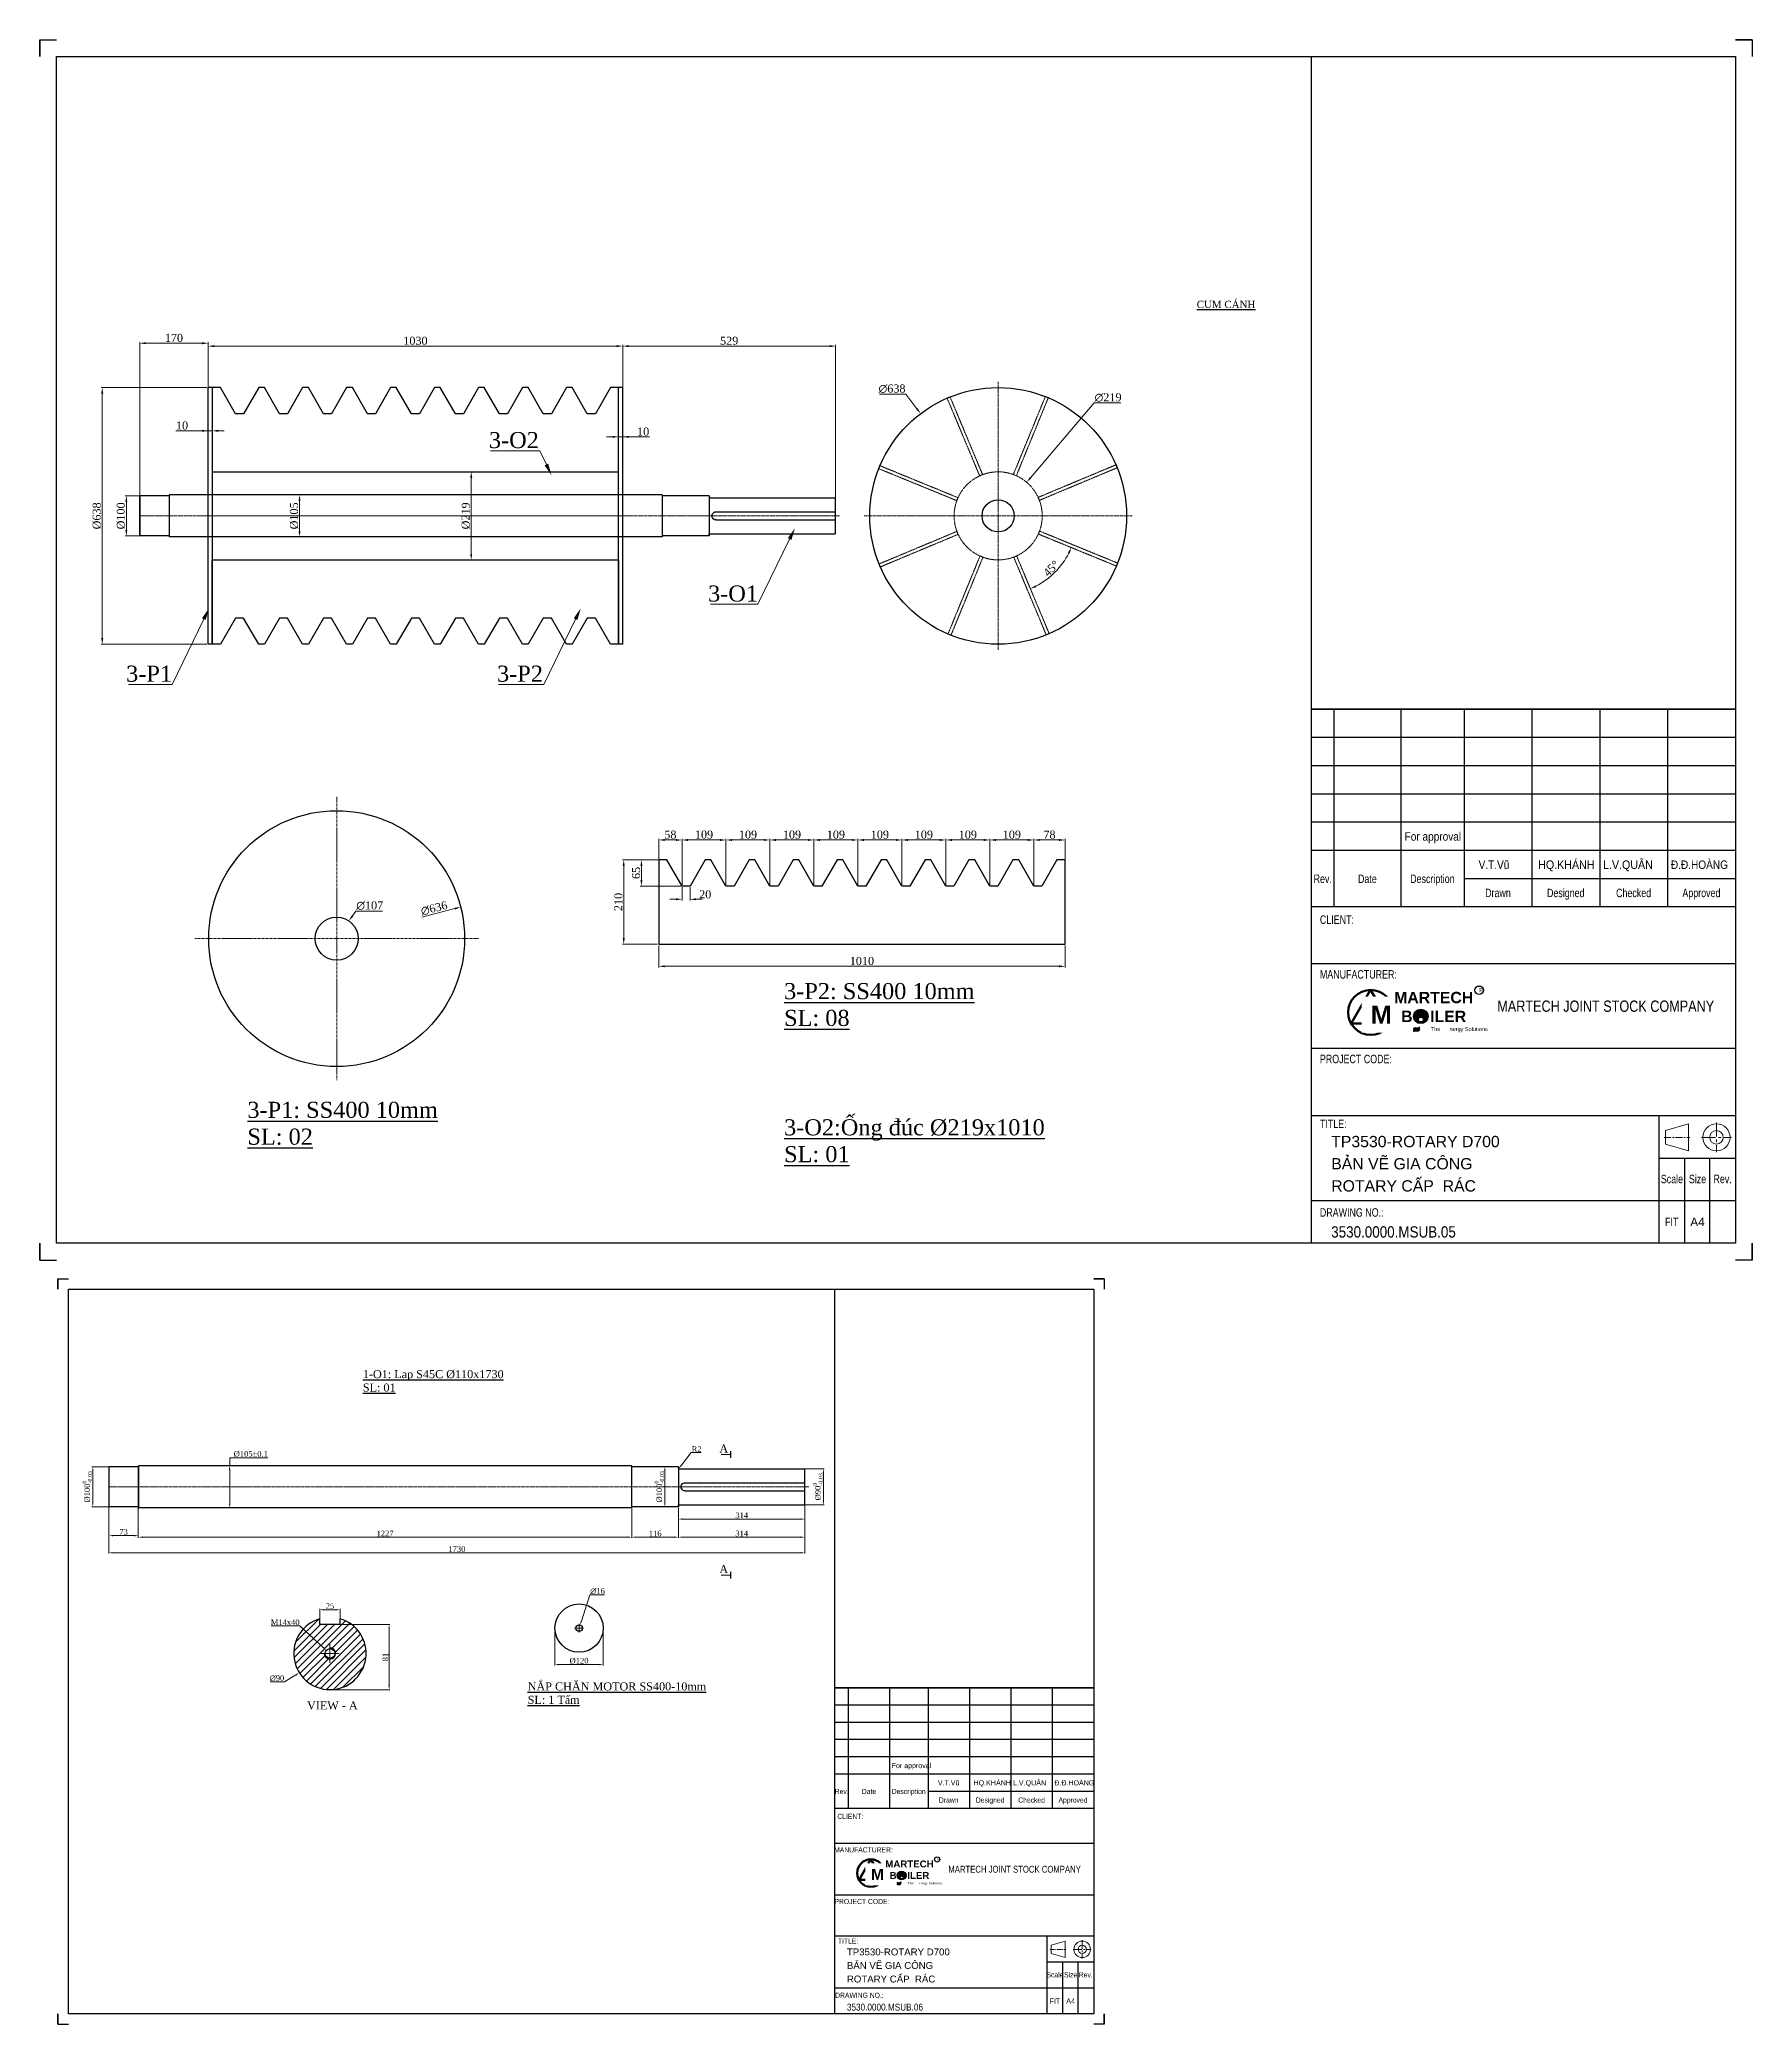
# Model space of a CAD drawing. Header units: inches. Extents: x 36705 to 45095, y -12195 to 29758.
# Drawn here: x 36746 to 41002, y -6151 to -1217 of the extents above; entities that cross this region are included whole.
import ezdxf
from ezdxf.enums import TextEntityAlignment as Align

# ---------------------------------------------------------------- set-up
doc = ezdxf.new("R2010")
doc.units = ezdxf.units.IN
doc.header["$MEASUREMENT"] = 0
for name, pattern in [('AM_ISO08W050x2', [9, 6, -0.75, 1.5, -0.75]), ('CENTER', [2, 1.25, -0.25, 0.25, -0.25]), ('HIDDEN', [0.375, 0.25, -0.125])]:
    doc.linetypes.add(name, pattern=pattern)
doc.layers.get('Defpoints').update_dxf_attribs({"lineweight": 5})
for name, color, linetype, lineweight in [('1.  0.2', 7, 'Continuous', 25), ('AM_3', 6, 'HIDDEN', 15), ('AM_5', 3, 'Continuous', 15), ('AM_7', 4, 'CENTER', 15), ('AM_8', 1, 'Continuous', 15), ('ĐƯỜNG TÂM', 8, 'CENTER', 5)]:
    doc.layers.add(name, color=color, linetype=linetype, lineweight=lineweight)
doc.layers.add('Không in', color=7, linetype='Continuous', lineweight=25, plot=False)
doc.layers.add('TEXT', color=20, linetype='Continuous')
doc.styles.add('0130', font='times.ttf', dxfattribs={"height": 1.5})
doc.styles.add('Chu va so', font='arial.ttf')
doc.styles.add('stad1', font='times.ttf')
doc.styles.get("Standard").update_dxf_attribs({"font": 'arial.ttf'})
doc.styles.add('TCVN', font='times.ttf')
doc.styles.add('TEXT', font='arial.ttf')
doc.dimstyles.new('1.1', dxfattribs={"dimscale": 8, "dimtxt": 2, "dimasz": 1.5, "dimexe": 1, "dimexo": 0.4, "dimgap": 0.4, "dimtad": 1, "dimtoh": 1, "dimdec": 0, "dimzin": 0, "dimdsep": 46, "dimtxsty": 'stad1', "dimcen": 5, "dimclrd": 8, "dimclre": 8, "dimclrt": 2, "dimadec": 0, "dimazin": 0, "dimtfac": 1, "dimtdec": 0, "dimtofl": 0, "dimtmove": 0, "dimatfit": 0, "dimfxl": 1, "dimtolj": 1, "dimtzin": 0, "dimlwd": 9, "dimlwe": 9, "dimarcsym": 0})
doc.dimstyles.new('Hien', dxfattribs={"dimtxt": 20, "dimasz": 15, "dimexe": 3, "dimexo": 3, "dimgap": 3, "dimtad": 1, "dimtoh": 1, "dimdec": 0, "dimzin": 0, "dimdsep": 46, "dimtxsty": 'TCVN', "dimcen": 0, "dimclrd": 8, "dimclre": 250, "dimclrt": 41, "dimadec": 0, "dimazin": 0, "dimtfac": 1, "dimtdec": 0, "dimtofl": 0, "dimtmove": 1, "dimatfit": 3, "dimfxl": 1, "dimtolj": 1, "dimtzin": 0, "dimlwd": 9, "dimlwe": 9, "dimarcsym": 0})
doc.dimstyles.new('Hien$0', dxfattribs={"dimtxt": 20, "dimasz": 17, "dimexe": 3, "dimexo": 3, "dimgap": 3, "dimtad": 1, "dimtoh": 1, "dimdec": 0, "dimzin": 0, "dimdsep": 46, "dimtxsty": 'TCVN', "dimcen": 0.09, "dimclrd": 8, "dimclre": 252, "dimclrt": 41, "dimadec": 0, "dimazin": 0, "dimtfac": 1, "dimtdec": 0, "dimtofl": 0, "dimtmove": 0, "dimatfit": 3, "dimfxl": 1, "dimtolj": 1, "dimtzin": 0, "dimlwd": 9, "dimlwe": 9, "dimarcsym": 0})
doc.dimstyles.new('Hien$2', dxfattribs={"dimtxt": 20, "dimasz": 15, "dimexe": 3, "dimexo": 3, "dimgap": 3, "dimtad": 1, "dimtoh": 1, "dimdec": 0, "dimzin": 0, "dimdsep": 46, "dimtxsty": 'TCVN', "dimcen": 0, "dimclrd": 8, "dimclre": 250, "dimclrt": 41, "dimadec": 0, "dimazin": 0, "dimtfac": 1, "dimtdec": 0, "dimtofl": 0, "dimtmove": 1, "dimatfit": 3, "dimfxl": 1, "dimtolj": 1, "dimtzin": 0, "dimlwd": 9, "dimlwe": 9, "dimarcsym": 0})

msp = doc.modelspace()

# ---------------------------------------------------------------- texts
at = {"color": 7, "insert": (39621.45003, -1866.40531, -183.71498), "char_height": 18, "width": 597.524019, "attachment_point": 1, "style": '0130'}
msp.add_mtext('{\\L\\C2;CỤM CÁNH}', dxfattribs=at)
at = {"color": 2, "attachment_point": 1, "style": 'stad1'}
for s, insert, char_height, width in [('\\A1;{\\L3-P2: SS400 10mm\\PSL: 08}', (38596.03115, -3562.60283, -183.71498), 40, 596.9389805), ('\\A1;{\\L3-P1: SS400 10mm\\PSL: 02}', (37262.23036, -3857.77915, -183.71498), 40, 596.9389805), ('\\A1;{\\L3-O2:Ống đúc %%C219x1010\\PSL: 01}', (38596.03115, -3901.26702, -183.71498), 40, 768.780456), ('\\A1;{\\L1-O1: Lap S45C %%C110x1730\\PSL: 01}', (37549.15223, -4524.92221, -183.71498), 20, 383.6071389), ('\\A1;{\\LNẮP CHẶN MOTOR SS400-10mm\\PSL: 1 Tấm}', (37958.75649, -5301.29092, -183.71498), 20, 489.2707605)]:
    msp.add_mtext(s, dxfattribs=dict(at, insert=insert, char_height=char_height, width=width))
at = {"color": 2, "char_height": 20, "attachment_point": 5, "style": 'stad1'}
for insert in [(38446.16764, -4719.8284, -183.71498), (38446.16764, -5019.62083, -183.71498)]:
    msp.add_mtext('\\A1;A', dxfattribs=dict(at, insert=insert))

# ---------------------------------------------------------------- blocks, each defined once
blk = doc.blocks.new('*D415')
at = {"color": 8, "lineweight": 9, "transparency": 16777216}
for p, q in [((37531.7, -3383.5), (37523.2, -3395.8)), ((37598, -3383.5), (37531.7, -3383.5))]:
    blk.add_line(p, q, dxfattribs=at)
at = {"color": 8, "transparency": 16777216}
blk.add_solid([(37521.1, -3394.4), (37525.2, -3397.2), (37514.6, -3408.1)], dxfattribs=at)
at = {"layer": 'Defpoints', "color": 0, "transparency": 16777216}
for p in [(37514.6, -3408.1), (37453.6, -3496)]:
    blk.add_point(p, dxfattribs=at)
at = {"color": 41, "transparency": 16777216, "insert": (37566.3, -3370.1), "char_height": 20, "attachment_point": 5, "style": 'TCVN'}
blk.add_mtext('\\A1;∅107', dxfattribs=at)
blk = doc.blocks.new('*D430')
at = {"color": 8, "lineweight": 9, "transparency": 16777216}
blk.add_line((37696, -3398.4), (37777.8, -3377.6), dxfattribs=at)
at = {"color": 8, "transparency": 16777216}
blk.add_solid([(37777.2, -3375.2), (37778.4, -3380), (37792.4, -3373.9)], dxfattribs=at)
at = {"layer": 'Defpoints', "color": 0, "transparency": 16777216}
for p in [(37792.4, -3373.9), (37175.9, -3530.3)]:
    blk.add_point(p, dxfattribs=at)
at = {"color": 41, "transparency": 16777216, "insert": (37726.3, -3376.8), "char_height": 20, "attachment_point": 5, "rotation": 14.2298, "style": 'TCVN'}
blk.add_mtext('\\A1;∅636', dxfattribs=at)
blk = doc.blocks.new('*U5')
at = {"layer": 'AM_3', "ltscale": 3}
blk.add_lwpolyline([(44.1, -95.1), (-36.8, 98.2), (-44.1, 95.1), (36.8, -98.2)], close=True, dxfattribs=at)
blk = doc.blocks.new('*U6')
at = {"color": 0, "linetype": 'ByBlock', "lineweight": -2, "transparency": 16777216}
blk.add_blockref('*U5', (1241, 52558.3), dxfattribs=at)
for p, rotation in [((1405, 52558.9), 314.9999999999999), ((1125.5, 52441.9), 44.99999999999999), ((1521.4, 52443.4), 270), ((1522, 52279.4), 225), ((1126.2, 52277.9), 89.99999999999999), ((1242.6, 52162.4), 134.9999999999999), ((1406.5, 52163), 180)]:
    blk.add_blockref('*U5', p, dxfattribs=dict(at, rotation=rotation))
blk = doc.blocks.new('ff')
blk.add_circle((1323.8, 52360.6), 319)
at = {"layer": 'AM_3', "ltscale": 3}
blk.add_circle((1323.8, 52360.6), 109.5, dxfattribs=at)
at = {"layer": 'AM_7', "ltscale": 4}
for q in [(1323.8, 52694.5), (990, 52360.6), (1657.6, 52360.6), (1323.8, 52026.8)]:
    blk.add_line((1323.8, 52360.6), q, dxfattribs=at)
blk.add_blockref('*U6', (0, 0))
blk = doc.blocks.new('truc rotary')
at = {"ltscale": 0.02}
for p, q in [((4504.9, 62435.8), (4505.9, 62436.8)), ((4504.9, 62372.5), (4504.9, 62435.8)), ((4505.9, 62436.8), (4505.9, 62375.8)), ((4816.9, 62436.8), (4505.9, 62436.8)), ((4818.9, 62441.8), (4870.9, 62441.8)), ((4818.9, 62441.8), (4818.9, 62341.8)), ((4870.9, 62441.8), (4934.9, 62441.8)), ((4934.8, 62340.3), (4934.9, 62443.3)), ((4934.9, 62443.3), (4935.9, 62444.3)), ((4934.9, 62441.8), (4934.9, 62441.8)), ((4935.9, 62444.3), (4935.8, 62339.3)), ((4935.9, 62444.3), (6160.5, 62444.3)), ((6160.5, 62339.3), (6160.5, 62444.3)), ((6161.5, 62443.3), (6160.5, 62444.3)), ((6161.5, 62443.3), (6161.5, 62340.3)), ((6161.5, 62441.8), (6233.5, 62441.8)), ((6161.5, 62441.8), (6161.5, 62344.3)), ((6233.5, 62341.8), (6233.5, 62441.8)), ((6234.5, 62440.8), (6233.5, 62441.8)), ((6234.5, 62440.8), (6234.5, 62342.8)), ((4504.9, 62347.8), (4504.9, 62372.5)), ((4505.9, 62375.8), (4505.9, 62346.8)), ((4504.9, 62347.8), (4505.9, 62346.8)), ((4816.8, 62346.8), (4505.9, 62346.8)), ((4818.9, 62341.8), (4934.8, 62341.8)), ((4934.8, 62340.3), (4935.8, 62339.3)), ((4935.8, 62339.3), (6160.5, 62339.3)), ((6161.5, 62340.3), (6160.5, 62339.3)), ((6161.5, 62341.8), (6233.5, 62341.8)), ((6234.5, 62342.8), (6233.5, 62341.8))]:
    blk.add_line(p, q, dxfattribs=at)
for p, q in [((4802.4, 62401.8), (4504.9, 62401.8)), ((4802.7, 62381.8), (4504.9, 62381.8)), ((4818.9, 62341.8), (4818.9, 62346.8))]:
    blk.add_line(p, q)
for centre, radius, start, end in [((4816.9, 62438.8), 2, 269.7838, 0), ((4802.4, 62391.8), 12.5, 180, 180.0113), ((4802.4, 62391.8), 10, 268.0046, 90), ((4816.8, 62344.8), 2, 359.9484, 90.1645)]:
    blk.add_arc(centre, radius, start, end)
at = {"layer": 'AM_7', "color": 2, "ltscale": 4}
blk.add_line((4494.9, 62391.8), (6235.5, 62391.8), dxfattribs=at)
blk = doc.blocks.new('*D431')
at = {"color": 250, "lineweight": 9, "transparency": 16777216}
for p, q in [((37055.6, -2351.1), (36958.4, -2351.1)), ((37055.6, -2451.1), (36958.4, -2451.1))]:
    blk.add_line(p, q, dxfattribs=at)
at = {"color": 8, "lineweight": 9, "transparency": 16777216}
blk.add_line((36961.4, -2366.1), (36961.4, -2436.1), dxfattribs=at)
at = {"color": 8, "transparency": 16777216}
for points in [[(36958.9, -2366.1), (36963.9, -2366.1), (36961.4, -2351.1)], [(36958.9, -2436.1), (36963.9, -2436.1), (36961.4, -2451.1)]]:
    blk.add_solid(points, dxfattribs=at)
at = {"layer": 'Defpoints', "color": 0, "transparency": 16777216}
for p in [(37058.6, -2351.1), (36961.4, -2451.1), (37058.6, -2451.1)]:
    blk.add_point(p, dxfattribs=at)
at = {"color": 41, "transparency": 16777216, "insert": (36948, -2401.1), "char_height": 20, "attachment_point": 5, "rotation": 90, "style": 'TCVN'}
blk.add_mtext('\\A1;%%C100', dxfattribs=at)
blk = doc.blocks.new('*D432')
at = {"color": 250, "lineweight": 9, "transparency": 16777216}
for p, q in [((37090.1, -2348.6), (37394.8, -2348.6)), ((37090.1, -2453.6), (37394.8, -2453.6))]:
    blk.add_line(p, q, dxfattribs=at)
at = {"color": 8, "lineweight": 9, "transparency": 16777216}
blk.add_line((37391.8, -2363.6), (37391.8, -2438.6), dxfattribs=at)
at = {"color": 8, "transparency": 16777216}
for points in [[(37389.3, -2363.6), (37394.3, -2363.6), (37391.8, -2348.6)], [(37389.3, -2438.6), (37394.3, -2438.6), (37391.8, -2453.6)]]:
    blk.add_solid(points, dxfattribs=at)
at = {"layer": 'Defpoints', "color": 0, "transparency": 16777216}
for p in [(37087.1, -2348.6), (37087.1, -2453.6), (37391.8, -2453.6)]:
    blk.add_point(p, dxfattribs=at)
at = {"color": 41, "transparency": 16777216, "insert": (37378.4, -2401.1), "char_height": 20, "attachment_point": 5, "rotation": 90, "style": 'TCVN'}
blk.add_mtext('\\A1;%%C105', dxfattribs=at)
blk = doc.blocks.new('*D433')
at = {"color": 250, "lineweight": 9, "transparency": 16777216}
for p, q in [((37161.8, -2082.1), (36898.5, -2082.1)), ((37161.8, -2720.1), (36898.5, -2720.1))]:
    blk.add_line(p, q, dxfattribs=at)
at = {"color": 8, "lineweight": 9, "transparency": 16777216}
blk.add_line((36901.5, -2097.1), (36901.5, -2705.1), dxfattribs=at)
at = {"color": 8, "transparency": 16777216}
for points in [[(36899, -2097.1), (36904, -2097.1), (36901.5, -2082.1)], [(36899, -2705.1), (36904, -2705.1), (36901.5, -2720.1)]]:
    blk.add_solid(points, dxfattribs=at)
at = {"layer": 'Defpoints', "color": 0, "transparency": 16777216}
for p in [(37164.8, -2082.1), (36901.5, -2720.1), (37164.8, -2720.1)]:
    blk.add_point(p, dxfattribs=at)
at = {"color": 41, "transparency": 16777216, "insert": (36888.1, -2401.1), "char_height": 20, "attachment_point": 5, "rotation": 90, "style": 'TCVN'}
blk.add_mtext('\\A1;%%C638', dxfattribs=at)
blk = doc.blocks.new('*D434')
at = {"color": 250, "lineweight": 9, "transparency": 16777216}
for p, q in [((36994.6, -2362.6), (36994.6, -1968.9)), ((37164.8, -2374.9), (37164.8, -1968.9))]:
    blk.add_line(p, q, dxfattribs=at)
at = {"color": 8, "lineweight": 9, "transparency": 16777216}
blk.add_line((37009.6, -1971.9), (37149.8, -1971.9), dxfattribs=at)
at = {"color": 8, "transparency": 16777216}
for points in [[(37009.6, -1969.4), (37009.6, -1974.4), (36994.6, -1971.9)], [(37149.8, -1969.4), (37149.8, -1974.4), (37164.8, -1971.9)]]:
    blk.add_solid(points, dxfattribs=at)
at = {"layer": 'Defpoints', "color": 0, "transparency": 16777216}
for p in [(37164.8, -1971.9), (36994.6, -2365.6), (37164.8, -2377.9)]:
    blk.add_point(p, dxfattribs=at)
at = {"color": 41, "transparency": 16777216, "insert": (37079.7, -1958.7), "char_height": 20, "attachment_point": 5, "style": 'TCVN'}
blk.add_mtext('\\A1;170', dxfattribs=at)
blk = doc.blocks.new('*D435')
at = {"color": 250, "lineweight": 9, "transparency": 16777216}
for p, q in [((37164.8, -2374.9), (37164.8, -1976.1)), ((38194.9, -2162.9), (38194.9, -1976.1))]:
    blk.add_line(p, q, dxfattribs=at)
at = {"color": 8, "lineweight": 9, "transparency": 16777216}
blk.add_line((37179.8, -1979.1), (38179.9, -1979.1), dxfattribs=at)
at = {"color": 8, "transparency": 16777216}
for points in [[(37179.8, -1976.6), (37179.8, -1981.6), (37164.8, -1979.1)], [(38179.9, -1976.6), (38179.9, -1981.6), (38194.9, -1979.1)]]:
    blk.add_solid(points, dxfattribs=at)
at = {"layer": 'Defpoints', "color": 0, "transparency": 16777216}
for p in [(38194.9, -1979.1), (38194.9, -2165.9), (37164.8, -2377.9)]:
    blk.add_point(p, dxfattribs=at)
at = {"color": 41, "transparency": 16777216, "insert": (37679.9, -1965.9), "char_height": 20, "attachment_point": 5, "style": 'TCVN'}
blk.add_mtext('\\A1;1030', dxfattribs=at)
blk = doc.blocks.new('*D436')
at = {"color": 250, "lineweight": 9, "transparency": 16777216}
for p, q in [((38194.9, -2162.9), (38194.9, -1976.1)), ((38724.2, -2369.4), (38724.2, -1976.1))]:
    blk.add_line(p, q, dxfattribs=at)
at = {"color": 8, "lineweight": 9, "transparency": 16777216}
blk.add_line((38209.9, -1979.1), (38709.2, -1979.1), dxfattribs=at)
at = {"color": 8, "transparency": 16777216}
for points in [[(38209.9, -1976.6), (38209.9, -1981.6), (38194.9, -1979.1)], [(38709.2, -1976.6), (38709.2, -1981.6), (38724.2, -1979.1)]]:
    blk.add_solid(points, dxfattribs=at)
at = {"layer": 'Defpoints', "color": 0, "transparency": 16777216}
for p in [(38724.2, -1979.1), (38194.9, -2165.9), (38724.2, -2372.4)]:
    blk.add_point(p, dxfattribs=at)
at = {"color": 41, "transparency": 16777216, "insert": (38459.5, -1965.9), "char_height": 20, "attachment_point": 5, "style": 'TCVN'}
blk.add_mtext('\\A1;529', dxfattribs=at)
blk = doc.blocks.new('*D437')
at = {"color": 8, "lineweight": 9, "transparency": 16777216}
for p, q in [((37084.2, -2189.6), (37164.8, -2189.6)), ((37149.8, -2189.6), (37134.8, -2189.6)), ((37174.9, -2189.6), (37164.8, -2189.6)), ((37189.9, -2189.6), (37204.9, -2189.6))]:
    blk.add_line(p, q, dxfattribs=at)
at = {"color": 250, "lineweight": 9, "transparency": 16777216}
for p, q in [((37164.8, -2183.1), (37164.8, -2192.6)), ((37174.9, -2183.1), (37174.9, -2192.6))]:
    blk.add_line(p, q, dxfattribs=at)
at = {"color": 8, "transparency": 16777216}
for points in [[(37149.8, -2187.1), (37149.8, -2192.1), (37164.8, -2189.6)], [(37189.9, -2187.1), (37189.9, -2192.1), (37174.9, -2189.6)]]:
    blk.add_solid(points, dxfattribs=at)
at = {"layer": 'Defpoints', "color": 0, "transparency": 16777216}
for p in [(37164.8, -2180.1), (37164.8, -2189.6), (37174.9, -2180.1)]:
    blk.add_point(p, dxfattribs=at)
at = {"color": 41, "transparency": 16777216, "insert": (37099.8, -2176.5), "char_height": 20, "attachment_point": 5, "style": 'TCVN'}
blk.add_mtext('\\A1;10', dxfattribs=at)
blk = doc.blocks.new('*D438')
at = {"color": 8, "lineweight": 9, "transparency": 16777216}
for p, q in [((38169.9, -2204.7), (38154.9, -2204.7)), ((38184.9, -2204.7), (38194.9, -2204.7)), ((38261.3, -2204.7), (38194.9, -2204.7)), ((38209.9, -2204.7), (38224.9, -2204.7))]:
    blk.add_line(p, q, dxfattribs=at)
at = {"color": 250, "lineweight": 9, "transparency": 16777216}
for p, q in [((38184.9, -2189.8), (38184.9, -2207.7)), ((38194.9, -2189.8), (38194.9, -2207.7))]:
    blk.add_line(p, q, dxfattribs=at)
at = {"color": 8, "transparency": 16777216}
for points in [[(38169.9, -2202.2), (38169.9, -2207.2), (38184.9, -2204.7)], [(38209.9, -2202.2), (38209.9, -2207.2), (38194.9, -2204.7)]]:
    blk.add_solid(points, dxfattribs=at)
at = {"layer": 'Defpoints', "color": 0, "transparency": 16777216}
for p in [(38184.9, -2186.8), (38194.9, -2186.8), (38194.9, -2204.7)]:
    blk.add_point(p, dxfattribs=at)
at = {"color": 41, "transparency": 16777216, "insert": (38245.8, -2191.6), "char_height": 20, "attachment_point": 5, "style": 'TCVN'}
blk.add_mtext('\\A1;10', dxfattribs=at)
blk = doc.blocks.new('*D439')
at = {"color": 250, "lineweight": 9, "transparency": 16777216}
for p, q in [((37682.9, -2291.6), (37821.5, -2291.6)), ((37682.9, -2510.6), (37821.5, -2510.6))]:
    blk.add_line(p, q, dxfattribs=at)
at = {"color": 8, "lineweight": 9, "transparency": 16777216}
blk.add_line((37818.5, -2306.6), (37818.5, -2495.6), dxfattribs=at)
at = {"color": 8, "transparency": 16777216}
for points in [[(37816, -2306.6), (37821, -2306.6), (37818.5, -2291.6)], [(37816, -2495.6), (37821, -2495.6), (37818.5, -2510.6)]]:
    blk.add_solid(points, dxfattribs=at)
at = {"layer": 'Defpoints', "color": 0, "transparency": 16777216}
for p in [(37679.9, -2291.6), (37679.9, -2510.6), (37818.5, -2510.6)]:
    blk.add_point(p, dxfattribs=at)
at = {"color": 41, "transparency": 16777216, "insert": (37805, -2401.1), "char_height": 20, "attachment_point": 5, "rotation": 90, "style": 'TCVN'}
blk.add_mtext('\\A1;%%C219', dxfattribs=at)
blk = doc.blocks.new('*D440')
at = {"color": 8, "lineweight": 9, "transparency": 16777216}
for p, q in [((39366.6, -2120.4), (39208.7, -2306.2)), ((39432.9, -2120.4), (39366.6, -2120.4))]:
    blk.add_line(p, q, dxfattribs=at)
at = {"color": 8, "transparency": 16777216}
blk.add_solid([(39206.8, -2304.6), (39210.6, -2307.8), (39199, -2317.6)], dxfattribs=at)
at = {"layer": 'Defpoints', "color": 0, "transparency": 16777216}
for p in [(39199, -2317.6), (39057.1, -2484.5)]:
    blk.add_point(p, dxfattribs=at)
at = {"color": 41, "transparency": 16777216, "insert": (39401.2, -2106.9), "char_height": 20, "attachment_point": 5, "style": 'TCVN'}
blk.add_mtext('\\A1;∅219', dxfattribs=at)
blk = doc.blocks.new('*D441')
at = {"color": 8, "lineweight": 9, "transparency": 16777216}
for p, q in [((38832.9, -2098.5), (38898.8, -2098.5)), ((38898.8, -2098.5), (38926.3, -2134.9))]:
    blk.add_line(p, q, dxfattribs=at)
at = {"color": 8, "transparency": 16777216}
blk.add_solid([(38928.3, -2133.4), (38924.3, -2136.4), (38935.4, -2146.8)], dxfattribs=at)
at = {"layer": 'Defpoints', "color": 0, "transparency": 16777216}
for p in [(38935.4, -2146.8), (39320.7, -2655.3)]:
    blk.add_point(p, dxfattribs=at)
at = {"color": 41, "transparency": 16777216, "insert": (38864.3, -2085.1), "char_height": 20, "attachment_point": 5, "style": 'TCVN'}
blk.add_mtext('\\A1;∅638', dxfattribs=at)
blk = doc.blocks.new('*D442')
at = {"layer": 'AM_5', "color": 8, "lineweight": 9, "transparency": 16777216}
blk.add_arc((39135.5, -2408.4), 188.5, 297.2797, 333.1601, dxfattribs=at)
at = {"layer": 'AM_5', "color": 8, "transparency": 16777216}
for points in [[(39301.4, -2492.5), (39306, -2494.6), (39309.9, -2479.9)], [(39222.9, -2578.3), (39220.8, -2573.7), (39208.3, -2582.3)]]:
    blk.add_solid(points, dxfattribs=at)
at = {"layer": 'Defpoints', "color": 0, "transparency": 16777216}
for p in [(39227.9, -2446.3), (39174, -2500.5), (39250.8, -2557.6), (39421.7, -2525.7), (39254.9, -2693.8)]:
    blk.add_point(p, dxfattribs=at)
at = {"layer": 'AM_5', "color": 41, "transparency": 16777216, "insert": (39259.9, -2532), "char_height": 20, "attachment_point": 5, "rotation": 45.2199, "style": 'TCVN'}
blk.add_mtext('\\A1;45°', dxfattribs=at)
blk = doc.blocks.new('*D354')
at = {"color": 8, "lineweight": 9, "transparency": 16777216}
for p, q in [((37075, -2820.1), (37153.8, -2657.8)), ((36967.1, -2820.1), (37075, -2820.1))]:
    blk.add_line(p, q, dxfattribs=at)
at = {"color": 8, "transparency": 16777216}
blk.add_solid([(37149.3, -2655.6), (37158.3, -2660), (37166.9, -2630.8)], dxfattribs=at)
at = {"layer": 'Defpoints', "color": 0, "transparency": 16777216}
for p in [(37166.9, -2630.8), (37167.1, -2630.4)]:
    blk.add_point(p, dxfattribs=at)
at = {"color": 41, "transparency": 16777216, "insert": (37018, -2793.7), "char_height": 40, "attachment_point": 5, "style": 'TCVN'}
blk.add_mtext('\\A1;3-P1', dxfattribs=at)
blk = doc.blocks.new('*D355')
at = {"color": 8, "lineweight": 9, "transparency": 16777216}
for p, q in [((37999.1, -2820.1), (38077.8, -2657.8)), ((37886.4, -2820.1), (37999.1, -2820.1))]:
    blk.add_line(p, q, dxfattribs=at)
at = {"color": 8, "transparency": 16777216}
blk.add_solid([(38073.3, -2655.6), (38082.3, -2660), (38090.9, -2630.8)], dxfattribs=at)
at = {"layer": 'Defpoints', "color": 0, "transparency": 16777216}
for p in [(38090.9, -2630.8), (38091.1, -2630.4)]:
    blk.add_point(p, dxfattribs=at)
at = {"color": 41, "transparency": 16777216, "insert": (37939.7, -2793.7), "char_height": 40, "attachment_point": 5, "style": 'TCVN'}
blk.add_mtext('\\A1;3-P2', dxfattribs=at)
blk = doc.blocks.new('*D443')
at = {"color": 250, "lineweight": 9, "transparency": 16777216}
for p, q in [((38284.5, -3468.9), (38284.5, -3524)), ((39294.5, -3468.9), (39294.5, -3524))]:
    blk.add_line(p, q, dxfattribs=at)
at = {"color": 8, "lineweight": 9, "transparency": 16777216}
blk.add_line((38299.5, -3521), (39279.5, -3521), dxfattribs=at)
at = {"color": 8, "transparency": 16777216}
for points in [[(38299.5, -3518.5), (38299.5, -3523.5), (38284.5, -3521)], [(39279.5, -3518.5), (39279.5, -3523.5), (39294.5, -3521)]]:
    blk.add_solid(points, dxfattribs=at)
at = {"layer": 'Defpoints', "color": 0, "transparency": 16777216}
for p in [(38284.5, -3465.9), (39294.5, -3465.9), (39294.5, -3521)]:
    blk.add_point(p, dxfattribs=at)
at = {"color": 41, "transparency": 16777216, "insert": (38789.5, -3507.8), "char_height": 20, "attachment_point": 5, "style": 'TCVN'}
blk.add_mtext('\\A1;1010', dxfattribs=at)
blk = doc.blocks.new('*D444')
at = {"color": 250, "lineweight": 9, "transparency": 16777216}
for p, q in [((38281.5, -3256.4), (38194.5, -3256.4)), ((38281.5, -3465.9), (38194.5, -3465.9))]:
    blk.add_line(p, q, dxfattribs=at)
at = {"color": 8, "lineweight": 9, "transparency": 16777216}
blk.add_line((38197.5, -3271.4), (38197.5, -3450.9), dxfattribs=at)
at = {"color": 8, "transparency": 16777216}
for points in [[(38195, -3271.4), (38200, -3271.4), (38197.5, -3256.4)], [(38195, -3450.9), (38200, -3450.9), (38197.5, -3465.9)]]:
    blk.add_solid(points, dxfattribs=at)
at = {"layer": 'Defpoints', "color": 0, "transparency": 16777216}
for p in [(38284.5, -3256.4), (38197.5, -3465.9), (38284.5, -3465.9)]:
    blk.add_point(p, dxfattribs=at)
at = {"color": 41, "transparency": 16777216, "insert": (38184.3, -3361.1), "char_height": 20, "attachment_point": 5, "rotation": 90, "style": 'TCVN'}
blk.add_mtext('\\A1;210', dxfattribs=at)
blk = doc.blocks.new('*D445')
at = {"color": 250, "lineweight": 9, "transparency": 16777216}
for p, q in [((38284.5, -3253.4), (38284.5, -3203.9)), ((38342.4, -3318.4), (38342.4, -3203.9))]:
    blk.add_line(p, q, dxfattribs=at)
at = {"color": 8, "lineweight": 9, "transparency": 16777216}
blk.add_line((38299.5, -3206.9), (38327.4, -3206.9), dxfattribs=at)
at = {"color": 8, "transparency": 16777216}
for points in [[(38299.5, -3204.4), (38299.5, -3209.4), (38284.5, -3206.9)], [(38327.4, -3204.4), (38327.4, -3209.4), (38342.4, -3206.9)]]:
    blk.add_solid(points, dxfattribs=at)
at = {"layer": 'Defpoints', "color": 0, "transparency": 16777216}
for p in [(38342.4, -3206.9), (38284.5, -3256.4), (38342.4, -3321.4)]:
    blk.add_point(p, dxfattribs=at)
at = {"color": 41, "transparency": 16777216, "insert": (38313.4, -3193.7), "char_height": 20, "attachment_point": 5, "style": 'TCVN'}
blk.add_mtext('\\A1;58', dxfattribs=at)
blk = doc.blocks.new('*D446')
at = {"color": 250, "lineweight": 9, "transparency": 16777216}
for p, q in [((38342.4, -3318.4), (38342.4, -3203.9)), ((38451.6, -3318.4), (38451.6, -3203.9))]:
    blk.add_line(p, q, dxfattribs=at)
at = {"color": 8, "lineweight": 9, "transparency": 16777216}
blk.add_line((38357.4, -3206.9), (38436.6, -3206.9), dxfattribs=at)
at = {"color": 8, "transparency": 16777216}
for points in [[(38357.4, -3204.4), (38357.4, -3209.4), (38342.4, -3206.9)], [(38436.6, -3204.4), (38436.6, -3209.4), (38451.6, -3206.9)]]:
    blk.add_solid(points, dxfattribs=at)
at = {"layer": 'Defpoints', "color": 0, "transparency": 16777216}
for p in [(38451.6, -3206.9), (38342.4, -3321.4), (38451.6, -3321.4)]:
    blk.add_point(p, dxfattribs=at)
at = {"color": 41, "transparency": 16777216, "insert": (38397, -3193.7), "char_height": 20, "attachment_point": 5, "style": 'TCVN'}
blk.add_mtext('\\A1;109', dxfattribs=at)
blk = doc.blocks.new('*D447')
at = {"color": 250, "lineweight": 9, "transparency": 16777216}
for p, q in [((38451.6, -3318.4), (38451.6, -3203.9)), ((38560.9, -3318.4), (38560.9, -3203.9))]:
    blk.add_line(p, q, dxfattribs=at)
at = {"color": 8, "lineweight": 9, "transparency": 16777216}
blk.add_line((38466.6, -3206.9), (38545.9, -3206.9), dxfattribs=at)
at = {"color": 8, "transparency": 16777216}
for points in [[(38466.6, -3204.4), (38466.6, -3209.4), (38451.6, -3206.9)], [(38545.9, -3204.4), (38545.9, -3209.4), (38560.9, -3206.9)]]:
    blk.add_solid(points, dxfattribs=at)
at = {"layer": 'Defpoints', "color": 0, "transparency": 16777216}
for p in [(38560.9, -3206.9), (38451.6, -3321.4), (38560.9, -3321.4)]:
    blk.add_point(p, dxfattribs=at)
at = {"color": 41, "transparency": 16777216, "insert": (38506.3, -3193.7), "char_height": 20, "attachment_point": 5, "style": 'TCVN'}
blk.add_mtext('\\A1;109', dxfattribs=at)
blk = doc.blocks.new('*D448')
at = {"color": 250, "lineweight": 9, "transparency": 16777216}
for p, q in [((38560.9, -3318.4), (38560.9, -3203.9)), ((38670.2, -3318.4), (38670.2, -3203.9))]:
    blk.add_line(p, q, dxfattribs=at)
at = {"color": 8, "lineweight": 9, "transparency": 16777216}
blk.add_line((38575.9, -3206.9), (38655.2, -3206.9), dxfattribs=at)
at = {"color": 8, "transparency": 16777216}
for points in [[(38575.9, -3204.4), (38575.9, -3209.4), (38560.9, -3206.9)], [(38655.2, -3204.4), (38655.2, -3209.4), (38670.2, -3206.9)]]:
    blk.add_solid(points, dxfattribs=at)
at = {"layer": 'Defpoints', "color": 0, "transparency": 16777216}
for p in [(38670.2, -3206.9), (38560.9, -3321.4), (38670.2, -3321.4)]:
    blk.add_point(p, dxfattribs=at)
at = {"color": 41, "transparency": 16777216, "insert": (38615.6, -3193.7), "char_height": 20, "attachment_point": 5, "style": 'TCVN'}
blk.add_mtext('\\A1;109', dxfattribs=at)
blk = doc.blocks.new('*D449')
at = {"color": 250, "lineweight": 9, "transparency": 16777216}
for p, q in [((38670.2, -3318.4), (38670.2, -3203.9)), ((38779.5, -3318.4), (38779.5, -3203.9))]:
    blk.add_line(p, q, dxfattribs=at)
at = {"color": 8, "lineweight": 9, "transparency": 16777216}
blk.add_line((38685.2, -3206.9), (38764.5, -3206.9), dxfattribs=at)
at = {"color": 8, "transparency": 16777216}
for points in [[(38685.2, -3204.4), (38685.2, -3209.4), (38670.2, -3206.9)], [(38764.5, -3204.4), (38764.5, -3209.4), (38779.5, -3206.9)]]:
    blk.add_solid(points, dxfattribs=at)
at = {"layer": 'Defpoints', "color": 0, "transparency": 16777216}
for p in [(38779.5, -3206.9), (38670.2, -3321.4), (38779.5, -3321.4)]:
    blk.add_point(p, dxfattribs=at)
at = {"color": 41, "transparency": 16777216, "insert": (38724.8, -3193.7), "char_height": 20, "attachment_point": 5, "style": 'TCVN'}
blk.add_mtext('\\A1;109', dxfattribs=at)
blk = doc.blocks.new('*D450')
at = {"color": 250, "lineweight": 9, "transparency": 16777216}
for p, q in [((38779.5, -3318.4), (38779.5, -3203.9)), ((38888.8, -3318.4), (38888.8, -3203.9))]:
    blk.add_line(p, q, dxfattribs=at)
at = {"color": 8, "lineweight": 9, "transparency": 16777216}
blk.add_line((38794.5, -3206.9), (38873.8, -3206.9), dxfattribs=at)
at = {"color": 8, "transparency": 16777216}
for points in [[(38794.5, -3204.4), (38794.5, -3209.4), (38779.5, -3206.9)], [(38873.8, -3204.4), (38873.8, -3209.4), (38888.8, -3206.9)]]:
    blk.add_solid(points, dxfattribs=at)
at = {"layer": 'Defpoints', "color": 0, "transparency": 16777216}
for p in [(38888.8, -3206.9), (38779.5, -3321.4), (38888.8, -3321.4)]:
    blk.add_point(p, dxfattribs=at)
at = {"color": 41, "transparency": 16777216, "insert": (38834.1, -3193.7), "char_height": 20, "attachment_point": 5, "style": 'TCVN'}
blk.add_mtext('\\A1;109', dxfattribs=at)
blk = doc.blocks.new('*D451')
at = {"color": 250, "lineweight": 9, "transparency": 16777216}
for p, q in [((38888.8, -3318.4), (38888.8, -3203.9)), ((38998, -3318.4), (38998, -3203.9))]:
    blk.add_line(p, q, dxfattribs=at)
at = {"color": 8, "lineweight": 9, "transparency": 16777216}
blk.add_line((38903.8, -3206.9), (38983, -3206.9), dxfattribs=at)
at = {"color": 8, "transparency": 16777216}
for points in [[(38903.8, -3204.4), (38903.8, -3209.4), (38888.8, -3206.9)], [(38983, -3204.4), (38983, -3209.4), (38998, -3206.9)]]:
    blk.add_solid(points, dxfattribs=at)
at = {"layer": 'Defpoints', "color": 0, "transparency": 16777216}
for p in [(38998, -3206.9), (38888.8, -3321.4), (38998, -3321.4)]:
    blk.add_point(p, dxfattribs=at)
at = {"color": 41, "transparency": 16777216, "insert": (38943.4, -3193.7), "char_height": 20, "attachment_point": 5, "style": 'TCVN'}
blk.add_mtext('\\A1;109', dxfattribs=at)
blk = doc.blocks.new('*D452')
at = {"color": 250, "lineweight": 9, "transparency": 16777216}
for p, q in [((38998, -3318.4), (38998, -3203.9)), ((39107.3, -3318.4), (39107.3, -3203.9))]:
    blk.add_line(p, q, dxfattribs=at)
at = {"color": 8, "lineweight": 9, "transparency": 16777216}
blk.add_line((39013, -3206.9), (39092.3, -3206.9), dxfattribs=at)
at = {"color": 8, "transparency": 16777216}
for points in [[(39013, -3204.4), (39013, -3209.4), (38998, -3206.9)], [(39092.3, -3204.4), (39092.3, -3209.4), (39107.3, -3206.9)]]:
    blk.add_solid(points, dxfattribs=at)
at = {"layer": 'Defpoints', "color": 0, "transparency": 16777216}
for p in [(39107.3, -3206.9), (38998, -3321.4), (39107.3, -3321.4)]:
    blk.add_point(p, dxfattribs=at)
at = {"color": 41, "transparency": 16777216, "insert": (39052.7, -3193.7), "char_height": 20, "attachment_point": 5, "style": 'TCVN'}
blk.add_mtext('\\A1;109', dxfattribs=at)
blk = doc.blocks.new('*D453')
at = {"color": 250, "lineweight": 9, "transparency": 16777216}
for p, q in [((39107.3, -3318.4), (39107.3, -3203.9)), ((39216.6, -3318.4), (39216.6, -3203.9))]:
    blk.add_line(p, q, dxfattribs=at)
at = {"color": 8, "lineweight": 9, "transparency": 16777216}
blk.add_line((39122.3, -3206.9), (39201.6, -3206.9), dxfattribs=at)
at = {"color": 8, "transparency": 16777216}
for points in [[(39122.3, -3204.4), (39122.3, -3209.4), (39107.3, -3206.9)], [(39201.6, -3204.4), (39201.6, -3209.4), (39216.6, -3206.9)]]:
    blk.add_solid(points, dxfattribs=at)
at = {"layer": 'Defpoints', "color": 0, "transparency": 16777216}
for p in [(39216.6, -3206.9), (39107.3, -3321.4), (39216.6, -3321.4)]:
    blk.add_point(p, dxfattribs=at)
at = {"color": 41, "transparency": 16777216, "insert": (39162, -3193.7), "char_height": 20, "attachment_point": 5, "style": 'TCVN'}
blk.add_mtext('\\A1;109', dxfattribs=at)
blk = doc.blocks.new('*D454')
at = {"color": 250, "lineweight": 9, "transparency": 16777216}
for p, q in [((39216.6, -3318.4), (39216.6, -3203.9)), ((39294.5, -3306.9), (39294.5, -3203.9))]:
    blk.add_line(p, q, dxfattribs=at)
at = {"color": 8, "lineweight": 9, "transparency": 16777216}
blk.add_line((39231.6, -3206.9), (39279.5, -3206.9), dxfattribs=at)
at = {"color": 8, "transparency": 16777216}
for points in [[(39231.6, -3204.4), (39231.6, -3209.4), (39216.6, -3206.9)], [(39279.5, -3204.4), (39279.5, -3209.4), (39294.5, -3206.9)]]:
    blk.add_solid(points, dxfattribs=at)
at = {"layer": 'Defpoints', "color": 0, "transparency": 16777216}
for p in [(39294.5, -3206.9), (39216.6, -3321.4), (39294.5, -3309.9)]:
    blk.add_point(p, dxfattribs=at)
at = {"color": 41, "transparency": 16777216, "insert": (39255.5, -3193.7), "char_height": 20, "attachment_point": 5, "style": 'TCVN'}
blk.add_mtext('\\A1;78', dxfattribs=at)
blk = doc.blocks.new('*D455')
at = {"color": 8, "lineweight": 9, "transparency": 16777216}
for p, q in [((38327.4, -3354.3), (38312.4, -3354.3)), ((38377.4, -3354.3), (38392.4, -3354.3))]:
    blk.add_line(p, q, dxfattribs=at)
at = {"color": 250, "lineweight": 9, "transparency": 16777216}
for p, q in [((38342.4, -3324.4), (38342.4, -3357.3)), ((38362.4, -3324.4), (38362.4, -3357.3))]:
    blk.add_line(p, q, dxfattribs=at)
at = {"color": 8, "transparency": 16777216}
for points in [[(38327.4, -3351.8), (38327.4, -3356.8), (38342.4, -3354.3)], [(38377.4, -3351.8), (38377.4, -3356.8), (38362.4, -3354.3)]]:
    blk.add_solid(points, dxfattribs=at)
at = {"layer": 'Defpoints', "color": 0, "transparency": 16777216}
for p in [(38342.4, -3321.4), (38342.4, -3354.3), (38362.4, -3321.4)]:
    blk.add_point(p, dxfattribs=at)
at = {"color": 41, "transparency": 16777216, "insert": (38400.1, -3342.2), "char_height": 20, "attachment_point": 5, "style": 'TCVN'}
blk.add_mtext('\\A1;20', dxfattribs=at)
blk = doc.blocks.new('*D456')
at = {"color": 250, "lineweight": 9, "transparency": 16777216}
for p, q in [((38291.7, -3256.4), (38238.5, -3256.4)), ((38339.4, -3321.4), (38238.5, -3321.4))]:
    blk.add_line(p, q, dxfattribs=at)
at = {"color": 8, "lineweight": 9, "transparency": 16777216}
blk.add_line((38241.5, -3271.4), (38241.5, -3306.4), dxfattribs=at)
at = {"color": 8, "transparency": 16777216}
for points in [[(38239, -3271.4), (38244, -3271.4), (38241.5, -3256.4)], [(38239, -3306.4), (38244, -3306.4), (38241.5, -3321.4)]]:
    blk.add_solid(points, dxfattribs=at)
at = {"layer": 'Defpoints', "color": 0, "transparency": 16777216}
for p in [(38294.7, -3256.4), (38241.5, -3321.4), (38342.4, -3321.4)]:
    blk.add_point(p, dxfattribs=at)
at = {"color": 41, "transparency": 16777216, "insert": (38228.3, -3288.9), "char_height": 20, "attachment_point": 5, "rotation": 90, "style": 'TCVN'}
blk.add_mtext('\\A1;65', dxfattribs=at)
blk = doc.blocks.new('*D356')
at = {"color": 8, "lineweight": 9, "transparency": 16777216}
for p, q in [((38531.1, -2621), (38609.8, -2458.7)), ((38413.3, -2621), (38531.1, -2621))]:
    blk.add_line(p, q, dxfattribs=at)
at = {"color": 8, "transparency": 16777216}
blk.add_solid([(38605.3, -2456.5), (38614.3, -2460.9), (38622.9, -2431.7)], dxfattribs=at)
at = {"layer": 'Defpoints', "color": 0, "transparency": 16777216}
for p in [(38622.9, -2431.7), (38623.1, -2431.3)]:
    blk.add_point(p, dxfattribs=at)
at = {"color": 41, "transparency": 16777216, "insert": (38469.2, -2594.5), "char_height": 40, "attachment_point": 5, "style": 'TCVN'}
blk.add_mtext('\\A1;3-O1', dxfattribs=at)
blk = doc.blocks.new('*D357')
at = {"color": 8, "lineweight": 9, "transparency": 16777216}
for p, q in [((37866.2, -2239.3), (37988.7, -2239.3)), ((37988.7, -2239.3), (38005.2, -2273.4))]:
    blk.add_line(p, q, dxfattribs=at)
at = {"color": 8, "transparency": 16777216}
blk.add_solid([(38009.7, -2271.2), (38000.7, -2275.5), (38018.2, -2300.4)], dxfattribs=at)
at = {"layer": 'Defpoints', "color": 0, "transparency": 16777216}
for p in [(38018.2, -2300.4), (38018.5, -2300.8)]:
    blk.add_point(p, dxfattribs=at)
at = {"color": 41, "transparency": 16777216, "insert": (37924.5, -2212.9), "char_height": 40, "attachment_point": 5, "style": 'TCVN'}
blk.add_mtext('\\A1;3-O2', dxfattribs=at)
blk = doc.blocks.new('*D486')
at = {"color": 250, "lineweight": 9, "transparency": 16777216}
for p, q in [((36918.1, -4843.4), (36918.1, -4981.2)), ((38647.7, -4843.4), (38647.7, -4981.2))]:
    blk.add_line(p, q, dxfattribs=at)
at = {"color": 8, "lineweight": 9, "transparency": 16777216}
blk.add_line((36928.6, -4979.1), (38637.2, -4979.1), dxfattribs=at)
at = {"color": 8, "transparency": 16777216}
for points in [[(36928.6, -4977.4), (36928.6, -4980.9), (36918.1, -4979.1)], [(38637.2, -4977.4), (38637.2, -4980.9), (38647.7, -4979.1)]]:
    blk.add_solid(points, dxfattribs=at)
at = {"layer": 'Defpoints', "color": 0, "transparency": 16777216}
for p in [(36918.1, -4841.3), (38647.7, -4841.3), (38647.7, -4979.1)]:
    blk.add_point(p, dxfattribs=at)
at = {"color": 41, "transparency": 16777216, "insert": (37782.9, -4969.9), "char_height": 14, "attachment_point": 5, "style": 'TCVN'}
blk.add_mtext('\\A1;1730', dxfattribs=at)
blk = doc.blocks.new('*D487')
at = {"color": 250, "lineweight": 9, "transparency": 16777216}
for p, q in [((36918.1, -4848), (36918.1, -4938.6)), ((36991.1, -4848), (36991.1, -4938.6))]:
    blk.add_line(p, q, dxfattribs=at)
at = {"color": 8, "lineweight": 9, "transparency": 16777216}
blk.add_line((36928.6, -4936.5), (36980.6, -4936.5), dxfattribs=at)
at = {"color": 8, "transparency": 16777216}
for points in [[(36928.6, -4934.8), (36928.6, -4938.3), (36918.1, -4936.5)], [(36980.6, -4934.8), (36980.6, -4938.3), (36991.1, -4936.5)]]:
    blk.add_solid(points, dxfattribs=at)
at = {"layer": 'Defpoints', "color": 0, "transparency": 16777216}
for p in [(36918.1, -4845.9), (36991.1, -4845.9), (36991.1, -4936.5)]:
    blk.add_point(p, dxfattribs=at)
at = {"color": 41, "transparency": 16777216, "insert": (36954.6, -4927.3), "char_height": 14, "attachment_point": 5, "style": 'TCVN'}
blk.add_mtext('\\A1;73', dxfattribs=at)
blk = doc.blocks.new('*D488')
at = {"color": 250, "lineweight": 9, "transparency": 16777216}
for p, q in [((36991.1, -4847.7), (36991.1, -4942.3)), ((38217.8, -4868.6), (38217.8, -4942.3))]:
    blk.add_line(p, q, dxfattribs=at)
at = {"color": 8, "lineweight": 9, "transparency": 16777216}
blk.add_line((37001.6, -4940.2), (38207.3, -4940.2), dxfattribs=at)
at = {"color": 8, "transparency": 16777216}
for points in [[(37001.6, -4938.5), (37001.6, -4942), (36991.1, -4940.2)], [(38207.3, -4938.5), (38207.3, -4942), (38217.8, -4940.2)]]:
    blk.add_solid(points, dxfattribs=at)
at = {"layer": 'Defpoints', "color": 0, "transparency": 16777216}
for p in [(36991.1, -4845.6), (38217.8, -4866.5), (38217.8, -4940.2)]:
    blk.add_point(p, dxfattribs=at)
at = {"color": 41, "transparency": 16777216, "insert": (37604.4, -4931), "char_height": 14, "attachment_point": 5, "style": 'TCVN'}
blk.add_mtext('\\A1;1227', dxfattribs=at)
blk = doc.blocks.new('*D489')
at = {"color": 250, "lineweight": 9, "transparency": 16777216}
for p, q in [((38217.8, -4868.6), (38217.8, -4942.3)), ((38333.7, -4867.1), (38333.7, -4942.3))]:
    blk.add_line(p, q, dxfattribs=at)
at = {"color": 8, "lineweight": 9, "transparency": 16777216}
blk.add_line((38228.3, -4940.2), (38323.2, -4940.2), dxfattribs=at)
at = {"color": 8, "transparency": 16777216}
for points in [[(38228.3, -4938.5), (38228.3, -4942), (38217.8, -4940.2)], [(38323.2, -4938.5), (38323.2, -4942), (38333.7, -4940.2)]]:
    blk.add_solid(points, dxfattribs=at)
at = {"layer": 'Defpoints', "color": 0, "transparency": 16777216}
for p in [(38217.8, -4866.5), (38333.7, -4865), (38333.7, -4940.2)]:
    blk.add_point(p, dxfattribs=at)
at = {"color": 41, "transparency": 16777216, "insert": (38275.8, -4931), "char_height": 14, "attachment_point": 5, "style": 'TCVN'}
blk.add_mtext('\\A1;116', dxfattribs=at)
blk = doc.blocks.new('*D490')
at = {"color": 250, "lineweight": 9, "transparency": 16777216}
for p, q in [((38333.7, -4867.1), (38333.7, -4942.3)), ((38647.7, -4855.5), (38647.7, -4942.3))]:
    blk.add_line(p, q, dxfattribs=at)
at = {"color": 8, "lineweight": 9, "transparency": 16777216}
blk.add_line((38344.2, -4940.2), (38637.2, -4940.2), dxfattribs=at)
at = {"color": 8, "transparency": 16777216}
for points in [[(38344.2, -4938.5), (38344.2, -4942), (38333.7, -4940.2)], [(38637.2, -4938.5), (38637.2, -4942), (38647.7, -4940.2)]]:
    blk.add_solid(points, dxfattribs=at)
at = {"layer": 'Defpoints', "color": 0, "transparency": 16777216}
for p in [(38333.7, -4865), (38647.7, -4853.4), (38647.7, -4940.2)]:
    blk.add_point(p, dxfattribs=at)
at = {"color": 41, "transparency": 16777216, "insert": (38490.7, -4931), "char_height": 14, "attachment_point": 5, "style": 'TCVN'}
blk.add_mtext('\\A1;314', dxfattribs=at)
blk = doc.blocks.new('*D491')
at = {"color": 250, "lineweight": 9, "transparency": 16777216}
for p, q in [((38647.7, -4821.9), (38647.7, -4897.4)), ((38333.7, -4867.1), (38333.7, -4897.4))]:
    blk.add_line(p, q, dxfattribs=at)
at = {"color": 8, "lineweight": 9, "transparency": 16777216}
blk.add_line((38344.2, -4895.3), (38637.2, -4895.3), dxfattribs=at)
at = {"color": 8, "transparency": 16777216}
for points in [[(38344.2, -4893.5), (38344.2, -4897), (38333.7, -4895.3)], [(38637.2, -4893.5), (38637.2, -4897), (38647.7, -4895.3)]]:
    blk.add_solid(points, dxfattribs=at)
at = {"layer": 'Defpoints', "color": 0, "transparency": 16777216}
for p in [(38647.7, -4819.8), (38333.7, -4865), (38647.7, -4895.3)]:
    blk.add_point(p, dxfattribs=at)
at = {"color": 41, "transparency": 16777216, "insert": (38490.7, -4886), "char_height": 14, "attachment_point": 5, "style": 'TCVN'}
blk.add_mtext('\\A1;314', dxfattribs=at)
blk = doc.blocks.new('*D492')
at = {"color": 250, "lineweight": 9, "transparency": 16777216}
for p, q in [((38587.3, -4770), (38695.8, -4770)), ((38587.3, -4860), (38695.8, -4860))]:
    blk.add_line(p, q, dxfattribs=at)
at = {"color": 8, "lineweight": 9, "transparency": 16777216}
blk.add_line((38693.7, -4780.5), (38693.7, -4849.5), dxfattribs=at)
at = {"color": 8, "transparency": 16777216}
for points in [[(38692, -4780.5), (38695.5, -4780.5), (38693.7, -4770)], [(38692, -4849.5), (38695.5, -4849.5), (38693.7, -4860)]]:
    blk.add_solid(points, dxfattribs=at)
at = {"layer": 'Defpoints', "color": 0, "transparency": 16777216}
for p in [(38585.2, -4770), (38585.2, -4860), (38693.7, -4860)]:
    blk.add_point(p, dxfattribs=at)
at = {"color": 41, "transparency": 16777216, "insert": (38679.8, -4815), "char_height": 14, "attachment_point": 5, "rotation": 90, "style": 'TCVN'}
blk.add_mtext('\\A1;%%C90{\\H0.7x;\\S0^ -0.03;}', dxfattribs=at)
blk = doc.blocks.new('*D493')
at = {"color": 250, "lineweight": 9, "transparency": 16777216}
for p, q in [((38292.2, -4765), (38301.8, -4765)), ((38292.2, -4865), (38301.8, -4865))]:
    blk.add_line(p, q, dxfattribs=at)
at = {"color": 8, "lineweight": 9, "transparency": 16777216}
blk.add_line((38299.7, -4854.5), (38299.7, -4775.5), dxfattribs=at)
at = {"color": 8, "transparency": 16777216}
for points in [[(38298, -4775.5), (38301.5, -4775.5), (38299.7, -4765)], [(38298, -4854.5), (38301.5, -4854.5), (38299.7, -4865)]]:
    blk.add_solid(points, dxfattribs=at)
at = {"layer": 'Defpoints', "color": 0, "transparency": 16777216}
for p in [(38290.1, -4765), (38299.7, -4765), (38290.1, -4865)]:
    blk.add_point(p, dxfattribs=at)
at = {"color": 41, "transparency": 16777216, "insert": (38285.8, -4815), "char_height": 14, "attachment_point": 5, "rotation": 90, "style": 'TCVN'}
blk.add_mtext('\\A1;%%C100{\\H0.7x;\\S0^ -0.03;}', dxfattribs=at)
blk = doc.blocks.new('*D494')
at = {"color": 250, "lineweight": 9, "transparency": 16777216}
for p, q in [((36917, -4765), (36876, -4765)), ((36917, -4865), (36876, -4865))]:
    blk.add_line(p, q, dxfattribs=at)
at = {"color": 8, "lineweight": 9, "transparency": 16777216}
blk.add_line((36878.1, -4775.5), (36878.1, -4854.5), dxfattribs=at)
at = {"color": 8, "transparency": 16777216}
for points in [[(36876.3, -4775.5), (36879.8, -4775.5), (36878.1, -4765)], [(36876.3, -4854.5), (36879.8, -4854.5), (36878.1, -4865)]]:
    blk.add_solid(points, dxfattribs=at)
at = {"layer": 'Defpoints', "color": 0, "transparency": 16777216}
for p in [(36919.1, -4765), (36878.1, -4865), (36919.1, -4865)]:
    blk.add_point(p, dxfattribs=at)
at = {"color": 41, "transparency": 16777216, "insert": (36864.1, -4815), "char_height": 14, "attachment_point": 5, "rotation": 90, "style": 'TCVN'}
blk.add_mtext('\\A1;%%C100{\\H0.7x;\\S0^ -0.03;}', dxfattribs=at)
blk = doc.blocks.new('*D495')
at = {"color": 250, "lineweight": 9, "transparency": 16777216}
for p, q in [((37147.2, -4762.5), (37220.3, -4762.5)), ((37147.2, -4867.5), (37220.3, -4867.5))]:
    blk.add_line(p, q, dxfattribs=at)
at = {"color": 8, "lineweight": 9, "transparency": 16777216}
for p, q in [((37312.8, -4742.7), (37218.2, -4742.7)), ((37218.2, -4742.7), (37218.2, -4762.5)), ((37218.2, -4857), (37218.2, -4773))]:
    blk.add_line(p, q, dxfattribs=at)
at = {"color": 8, "transparency": 16777216}
for points in [[(37216.5, -4773), (37220, -4773), (37218.2, -4762.5)], [(37216.5, -4857), (37220, -4857), (37218.2, -4867.5)]]:
    blk.add_solid(points, dxfattribs=at)
at = {"layer": 'Defpoints', "color": 0, "transparency": 16777216}
for p in [(37145.1, -4762.5), (37218.2, -4762.5), (37145.1, -4867.5)]:
    blk.add_point(p, dxfattribs=at)
at = {"color": 41, "transparency": 16777216, "insert": (37270.7, -4733.3), "char_height": 14, "attachment_point": 5, "style": 'TCVN'}
blk.add_mtext('\\A1;%%C105%%P0.1', dxfattribs=at)
blk = doc.blocks.new('*D372')
at = {"color": 250, "lineweight": 9, "transparency": 16777216}
for p, q in [((38026.5, -5168.4), (38026.5, -5259.2)), ((38146.5, -5168.4), (38146.5, -5259.2))]:
    blk.add_line(p, q, dxfattribs=at)
at = {"color": 8, "lineweight": 9, "transparency": 16777216}
blk.add_line((38136, -5257.1), (38037, -5257.1), dxfattribs=at)
at = {"color": 8, "transparency": 16777216}
for points in [[(38037, -5255.3), (38037, -5258.8), (38026.5, -5257.1)], [(38136, -5255.3), (38136, -5258.8), (38146.5, -5257.1)]]:
    blk.add_solid(points, dxfattribs=at)
at = {"layer": 'Defpoints', "color": 0, "transparency": 16777216}
for p in [(38026.5, -5166.3), (38146.5, -5166.3), (38026.5, -5257.1)]:
    blk.add_point(p, dxfattribs=at)
at = {"color": 41, "transparency": 16777216, "insert": (38086.5, -5247.7), "char_height": 14, "attachment_point": 5, "style": 'TCVN'}
blk.add_mtext('\\A1;%%C120', dxfattribs=at)
blk = doc.blocks.new('*D496')
at = {"color": 8, "lineweight": 9, "transparency": 16777216}
for p, q in [((38113.3, -5083.8), (38092.2, -5148.7)), ((38149.5, -5083.8), (38113.3, -5083.8))]:
    blk.add_line(p, q, dxfattribs=at)
at = {"color": 8, "transparency": 16777216}
blk.add_solid([(38090.6, -5148.2), (38093.9, -5149.3), (38089, -5158.7)], dxfattribs=at)
at = {"layer": 'Defpoints', "color": 0, "transparency": 16777216}
for p in [(38084.1, -5173.9), (38089, -5158.7)]:
    blk.add_point(p, dxfattribs=at)
at = {"color": 41, "transparency": 16777216, "insert": (38132.4, -5074.4), "char_height": 14, "attachment_point": 5, "style": 'TCVN'}
blk.add_mtext('\\A1;∅16', dxfattribs=at)
blk = doc.blocks.new('*D497')
at = {"color": 8, "lineweight": 9, "transparency": 16777216}
for p, q in [((38365.2, -4730.1), (38340.9, -4761.3)), ((38390.2, -4730.1), (38365.2, -4730.1))]:
    blk.add_line(p, q, dxfattribs=at)
at = {"color": 8, "transparency": 16777216}
blk.add_solid([(38339.5, -4760.2), (38342.3, -4762.4), (38334.5, -4769.6)], dxfattribs=at)
at = {"layer": 'Defpoints', "color": 0, "transparency": 16777216}
for p in [(38334.5, -4769.6), (38335.7, -4768)]:
    blk.add_point(p, dxfattribs=at)
at = {"color": 41, "transparency": 16777216, "insert": (38378.7, -4721), "char_height": 14, "attachment_point": 5, "style": 'TCVN'}
blk.add_mtext('\\A1;R2', dxfattribs=at)
blk = doc.blocks.new('KHUNG TEN A4 - TD - 13.2.2023')
for p, q in [((0, 216), (0, 213)), ((0, 213), (0, 216)), ((0, 216), (3, 216)), ((300, 216), (303, 216)), ((303, 216), (303, 213)), ((225, 92.48), (225, 213)), ((300, 97.48), (225, 97.48)), ((229, 62.5), (229, 97.48)), ((300, 92.48), (225, 92.48)), ((300, 87.48), (225, 87.48)), ((300, 82.48), (225, 82.48)), ((300, 77.48), (225, 77.48)), ((300, 72.48), (225, 72.48)), ((300, 67.48), (252, 67.48)), ((300, 18), (286.5, 18)), ((0, 3), (0, 0)), ((0, 0), (3, 0)), ((303, 3), (303, 0)), ((303, 0), (300, 0))]:
    blk.add_line(p, q)
at = {"lineweight": 25}
for p, q in [((240.8, 97.48, 0), (240.8, 62.5)), ((252, 97.48, 0), (252, 62.5, 0)), ((264, 97.48, 0), (264, 62.5, 0)), ((276, 97.48, 0), (276, 62.5, 0)), ((288, 97.48, 0), (288, 62.5, 0)), ((300, 62.5), (225, 62.5)), ((225, 52.5), (300, 52.5)), ((225, 37.5), (300, 37.5)), ((300, 28.19), (300, 3)), ((300, 25.5), (225, 25.5)), ((286.5, 3), (286.5, 25.5)), ((291, 18, 0), (291, 3, 0)), ((295.5, 3, 0), (295.5, 18, 0)), ((300, 10.5), (225, 10.5))]:
    blk.add_line(p, q, dxfattribs=at)
blk.add_lwpolyline([(3, 213), (300, 213), (300, 3), (3, 3)], close=True)
blk.add_lwpolyline([(225, 97.48), (300, 97.48), (300, 3), (225, 3)], close=True, dxfattribs=at)
at = {"lineweight": 50, "elevation": 0}
blk.add_lwpolyline([(235.47, 47.81), (232.02, 41.84), (238.92, 41.84)], close=True, dxfattribs=at)
at = {"color": 2, "lineweight": 20, "elevation": 0}
blk.add_lwpolyline([(287.67, 20.52), (291.72, 19.32), (291.72, 24.12), (287.67, 22.92)], close=True, dxfattribs=at)
at = {"lineweight": 50}
blk.add_circle((235.47, 43.83, 0), 3.98, dxfattribs=at)
at = {"color": 2, "lineweight": 20}
for radius in [2.4, 1.2]:
    blk.add_circle((296.66, 21.72, 0), radius, dxfattribs=at)
at = {"layer": '1.  0.2'}
for p, q in [((0, 216), (0, 213)), ((303, 216), (300, 216)), ((0, 0), (3, 0)), ((303, 0), (303, 3))]:
    blk.add_line(p, q, dxfattribs=at)
at = {"layer": 'Không in'}
for points in [[(0, 216), (3, 216)], [(303, 216), (303, 213)], [(0, 0), (0, 3)], [(303, 0), (300, 0)]]:
    blk.add_lwpolyline(points, dxfattribs=at)
at = {"layer": 'ĐƯỜNG TÂM', "lineweight": 0}
blk.add_line((287.4, 21.72, 0), (291.94, 21.72, 0), dxfattribs=at)
at = {"layer": 'ĐƯỜNG TÂM', "lineweight": 0, "ltscale": 2}
for p, q in [((294.02, 21.72, 0), (299.3, 21.72, 0)), ((296.66, 24.36, 0), (296.66, 19.08, 0))]:
    blk.add_line(p, q, dxfattribs=at)
at = {"color": 5, "style": 'Chu va so', "width": 0.75}
for s, p in [('Rev.', (227, 66.73)), ('Date', (234.9, 66.73, 0)), ('Description', (246.4, 66.73, 0)), ('Drawn', (258, 64.23, 0)), ('Designed', (270, 64.23)), ('Checked', (282, 64.23)), ('Approved', (294, 64.23, 0)), ('CLIENT:', (229.51, 59.5, 0.01)), ('PROJECT CODE:', (232.87, 34.84)), ('TITLE:', (228.87, 23.36, 0.02)), ('Scale', (288.78, 13.6, 0)), ('Size', (293.31, 13.6, 0)), ('Rev. ', (297.97, 13.6, 0)), ('DRAWING NO.:', (232.13, 7.67, 0.02)), ('FIT', (288.75, 6, 0))]:
    blk.add_text(s, height=1.5, dxfattribs=at).set_placement(p, align=Align.CENTER)
at = {"color": 5, "lineweight": 25, "insert": (249.34, 44.92, 0), "char_height": 2, "width": 55.4584, "attachment_point": 4, "style": 'Chu va so'}
blk.add_mtext('\\pxqc;{\\W0.8;MARTECH JOINT STOCK COMPANY}', dxfattribs=at)
at = {"width": 0.85}
for tag, p in [('REV4', (226.38, 94.23)), ('NGAY_REV04', (229.9, 94.23)), ('DESCRIPTION_4', (241.49, 94.23, 0)), ('DESCRIPTION_3', (241.49, 89.23, 0)), ('DESCRIPTION_2', (241.49, 84.23, 0)), ('DESCRIPTION_1', (241.49, 79.23, 0)), ('DESCRIPTION_0', (241.49, 74.23, 0))]:
    blk.add_attdef(tag, p, '', height=1.5, dxfattribs=at)
at = {"layer": 'TEXT', "ltscale": 0.1, "style": 'Chu va so'}
for tag, p, height, width in [('REV3', (226.38, 89.23), 1.5, 0.85), ('NGAY_REV03', (229.9, 89.23), 1.5, 0.85), ('REV2', (226.38, 84.23), 1.5, 0.85), ('NGAY_REV02', (229.9, 84.23), 1.5, 0.85), ('REV1', (226.38, 79.23), 1.5, 0.85), ('NGAY_REV01', (229.9, 79.23), 1.5, 0.85), ('REV0', (226.38, 74.23), 1.5, 0.85), ('NGAY_REV0', (229.9, 74.23), 1.5, 0.85), ('NGUOI_VE', (252.6, 69.23), 1.5, 0.85), ('NGUOI_KIEM_1', (264.6, 69.23), 1.5, 0.9), ('NGUOI_KIEM_2', (276.6, 69.23), 1.5, 0.9), ('STT-BV', (232.09, 3.98), 2, 0.85)]:
    blk.add_attdef(tag, p, '', height=height, dxfattribs=dict(at, width=width))
at = {"layer": 'TEXT', "ltscale": 0.1, "width": 0.85}
blk.add_attdef('NGUOI_DUYET', (288.6, 69.23), '', height=1.5, dxfattribs=at)
at = {"layer": 'TEXT', "lineweight": 25, "ltscale": 0.1, "style": 'Chu va so'}
for tag, p, height in [('PROJECT_CODE', (231.95, 28.65), 3.6), ('TITLE1', (231.95, 19.98), 2), ('TITLE2', (231.95, 16.05), 2), ('TITLE3', (231.95, 12.12), 2)]:
    blk.add_attdef(tag, p, '', height=height, dxfattribs=at)
at = {"layer": 'TEXT', "ltscale": 0.1, "style": 'Chu va so'}
for tag, p in [('A4_A4', (292.03, 6, 0)), ('REV.', (297.2, 6, 0))]:
    blk.add_attdef(tag, p, '', height=1.5, dxfattribs=at)
at = {"insert": (235.49, 45.04, 0), "char_height": 3.2046, "attachment_point": 1, "style": 'TEXT', "bg_fill": 2}
blk.add_mtext('\\pxqc;{\\fArial|b1|i0|c0|p34;M}', dxfattribs=at)
at = {"insert": (239.73, 47.47, 0), "char_height": 2.0029, "width": 13.7942, "attachment_point": 1, "style": 'TEXT', "bg_fill": 2}
blk.add_mtext('\\pxqc;{\\fArial|b1|i0|c0|p34;MARTECH\\PB    ILER}', dxfattribs=at)
at = {"color": 7}
for centre in [(243.32, 43.43, 0), (243.32, 43.13, 0), (243.46, 42.8, 0), (243.62, 43.43, 0), (243.62, 43.13, 0), (243.71, 42.5, 0), (243.76, 42.8, 0)]:
    blk.add_circle(centre, 0.121, dxfattribs=at)
at = {"color": 5, "style": 'Chu va so', "width": 0.75}
blk.add_text('MANUFACTURER:', height=1.5, dxfattribs=at).set_placement((233.31, 49.81, 0.01), align=Align.CENTER)
at = {"char_height": 0.701, "attachment_point": 1, "style": 'TEXT', "bg_fill": 2}
for s, insert in [('\\pxqc;R', (254.7, 48.14, 0)), ('\\pxqc;The      nergy Solutions', (246.12, 41.23, 0))]:
    blk.add_mtext(s, dxfattribs=dict(at, insert=insert))
h = blk.add_hatch(color=256)
h.dxf.hatch_style = 1
edge = h.paths.add_edge_path()
edge.add_spline(control_points=[(243.08, 40.7), (243.14, 40.74), (243.38, 40.91), (243.88, 40.67), (244.11, 40.95), (244.2, 41.06)], knot_values=[0, 0, 0, 0, 0.315535, 1.31207, 1.873609, 1.873609, 1.873609, 1.873609], degree=3, periodic=0)
edge.add_spline(control_points=[(244.2, 41.06), (244.13, 40.99), (243.86, 40.75), (243.31, 41.04), (243.12, 40.75), (243.08, 40.7)], knot_values=[0, 0, 0, 0, 0.411397, 1.576501, 1.877595, 1.877595, 1.877595, 1.877595], degree=3, periodic=0)
edge = h.paths.add_edge_path()
edge.add_spline(control_points=[(243.08, 40.45), (243.14, 40.49), (243.38, 40.67), (243.88, 40.42), (244.11, 40.71), (244.2, 40.81)], knot_values=[0, 0, 0, 0, 0.315535, 1.31207, 1.873609, 1.873609, 1.873609, 1.873609], degree=3, periodic=0)
edge.add_spline(control_points=[(244.2, 40.81), (244.13, 40.75), (243.86, 40.5), (243.31, 40.79), (243.12, 40.51), (243.08, 40.45)], knot_values=[0, 0, 0, 0, 0.411397, 1.576501, 1.877595, 1.877595, 1.877595, 1.877595], degree=3, periodic=0)
at = {"layer": 'AM_8'}
h = blk.add_hatch(color=7, dxfattribs=at)
edge = h.paths.add_edge_path()
edge.add_arc((244.35, 43.13), 1.28, 191.4592, 461.3375)
edge.add_arc((244.35, 43.13), 1.28, 101.3375, 191.4592)
edge = h.paths.add_edge_path(flags=16)
edge.add_arc((243.71, 42.5), 0.121, -289.458, 11.4592, ccw=False)
edge.add_arc((243.71, 42.5), 0.121, 11.4592, 70.542, ccw=False)
edge = h.paths.add_edge_path(flags=16)
edge.add_arc((245.41, 43.13), 0.121, -211.5113, 11.4592, ccw=False)
edge.add_arc((245.41, 43.13), 0.121, 11.4592, 148.4887, ccw=False)
edge = h.paths.add_edge_path(flags=16)
edge.add_arc((243.46, 42.8), 0.121, -304.2526, 11.4592, ccw=False)
edge.add_arc((243.46, 42.8), 0.121, 11.4592, 55.7474, ccw=False)
edge = h.paths.add_edge_path(flags=16)
edge.add_arc((245.41, 43.43), 0.121, -200.2428, 11.4592, ccw=False)
edge.add_arc((245.41, 43.43), 0.121, 11.4592, 159.7572, ccw=False)
edge = h.paths.add_edge_path(flags=16)
edge.add_arc((245.12, 43.13), 0.121, -219.051, 11.4592, ccw=False)
edge.add_arc((245.12, 43.13), 0.121, 11.4592, 140.949, ccw=False)
edge = h.paths.add_edge_path(flags=16)
edge.add_arc((243.76, 42.8), 0.121, -292.0311, 11.4592, ccw=False)
edge.add_arc((243.76, 42.8), 0.121, 11.4592, 67.9689, ccw=False)
edge = h.paths.add_edge_path(flags=16)
edge.add_arc((243.32, 43.13), 0.121, -319.4544, 11.4592, ccw=False)
edge.add_arc((243.32, 43.13), 0.121, 11.4592, 40.5456, ccw=False)
edge = h.paths.add_edge_path(flags=16)
edge.add_arc((245.12, 43.43), 0.121, -206.0119, 11.4592, ccw=False)
edge.add_arc((245.12, 43.43), 0.121, 11.4592, 153.9881, ccw=False)
edge = h.paths.add_edge_path(flags=16)
edge.add_arc((244.37, 42.57), 0.434, -262.499, 11.4592, ccw=False)
edge.add_arc((244.37, 42.57), 0.434, 11.4592, 97.501, ccw=False)
edge = h.paths.add_edge_path(flags=16)
edge.add_arc((243.32, 43.43), 0.121, -332.7707, 11.4592, ccw=False)
edge.add_arc((243.32, 43.43), 0.121, 11.4592, 27.2293, ccw=False)
edge = h.paths.add_edge_path(flags=16)
edge.add_arc((244.82, 43.13), 0.121, -230.166, 11.4592, ccw=False)
edge.add_arc((244.82, 43.13), 0.121, 11.4592, 129.834, ccw=False)
edge = h.paths.add_edge_path(flags=16)
edge.add_arc((243.62, 43.13), 0.121, -307.6137, 11.4592, ccw=False)
edge.add_arc((243.62, 43.13), 0.121, 11.4592, 52.3863, ccw=False)
edge = h.paths.add_edge_path(flags=16)
edge.add_arc((244.52, 43.13), 0.121, -246.4575, 11.4592, ccw=False)
edge.add_arc((244.52, 43.13), 0.121, 11.4592, 113.5425, ccw=False)
edge = h.paths.add_edge_path(flags=16)
edge.add_arc((243.92, 43.13), 0.121, -290.4056, 11.4592, ccw=False)
edge.add_arc((243.92, 43.13), 0.121, 11.4592, 69.5944, ccw=False)
edge = h.paths.add_edge_path(flags=16)
edge.add_arc((244.82, 43.43), 0.121, -215.7954, 11.4592, ccw=False)
edge.add_arc((244.82, 43.43), 0.121, 11.4592, 144.2046, ccw=False)
edge = h.paths.add_edge_path(flags=16)
edge.add_arc((244.22, 43.13), 0.121, -268.4837, 11.4592, ccw=False)
edge.add_arc((244.22, 43.13), 0.121, 11.4592, 91.5163, ccw=False)
edge = h.paths.add_edge_path(flags=16)
edge.add_arc((243.62, 43.43), 0.121, -322.0207, 11.4592, ccw=False)
edge.add_arc((243.62, 43.43), 0.121, 11.4592, 37.9793, ccw=False)
edge = h.paths.add_edge_path(flags=16)
edge.add_arc((244.22, 43.43), 0.121, -267.4803, 11.4592, ccw=False)
edge.add_arc((244.22, 43.43), 0.121, 11.4592, 92.5197, ccw=False)
edge = h.paths.add_edge_path(flags=16)
edge.add_arc((244.52, 43.43), 0.121, -234.0834, 11.4592, ccw=False)
edge.add_arc((244.52, 43.43), 0.121, 11.4592, 125.9166, ccw=False)
edge = h.paths.add_edge_path(flags=16)
edge.add_arc((243.92, 43.43), 0.121, -301.7345, 11.4592, ccw=False)
edge.add_arc((243.92, 43.43), 0.121, 11.4592, 58.2655, ccw=False)
blk.add_circle((254.66, 47.77, 0), 0.763)
at = {"color": 7}
for centre, radius in [((244.35, 43.13, 0), 1.28), ((243.92, 43.43, 0), 0.121), ((243.92, 43.13, 0), 0.121), ((244.37, 42.57, 0), 0.434), ((244.22, 43.43, 0), 0.121), ((244.22, 43.13, 0), 0.121), ((244.52, 43.43, 0), 0.121), ((244.52, 43.13, 0), 0.121), ((244.82, 43.43, 0), 0.121), ((244.82, 43.13, 0), 0.121), ((245.12, 43.43, 0), 0.121), ((245.12, 43.13, 0), 0.121), ((245.41, 43.43, 0), 0.121), ((245.41, 43.13, 0), 0.121)]:
    blk.add_circle(centre, radius, dxfattribs=at)
for points in [[(243.08, 40.93, 0), (243.21, 41.08, 0), (243.98, 41.13, 0), (244.2, 41.29, 0)], [(243.08, 40.93, 0), (243.26, 41.04, 0), (243.92, 41.04, 0), (244.2, 41.29, 0)], [(243.08, 40.7, 0), (243.21, 40.85, 0), (243.98, 40.9, 0), (244.2, 41.06, 0)], [(243.08, 40.7, 0), (243.26, 40.8, 0), (243.92, 40.81, 0), (244.2, 41.06, 0)], [(243.08, 40.45, 0), (243.21, 40.6, 0), (243.98, 40.65, 0), (244.2, 40.81, 0)], [(243.08, 40.45, 0), (243.26, 40.55, 0), (243.92, 40.56, 0), (244.2, 40.81, 0)]]:
    blk.add_spline(points, degree=3)
blk = doc.blocks.new('*D502')
at = {"color": 8, "lineweight": 9, "transparency": 16777216}
for p, q in [((37318.6, -5300.2), (37354.8, -5300.2)), ((37354.8, -5300.2), (37382.3, -5282.9))]:
    blk.add_line(p, q, dxfattribs=at)
at = {"color": 8, "transparency": 16777216}
blk.add_solid([(37381.4, -5281.4), (37383.2, -5284.4), (37391.2, -5277.3)], dxfattribs=at)
at = {"layer": 'Defpoints', "color": 0, "transparency": 16777216}
for p in [(37543.5, -5181.4), (37391.2, -5277.3)]:
    blk.add_point(p, dxfattribs=at)
at = {"color": 41, "transparency": 16777216, "insert": (37335.7, -5290.8), "char_height": 14, "attachment_point": 5, "style": 'TCVN'}
blk.add_mtext('\\A1;∅90', dxfattribs=at)
blk = doc.blocks.new('*D503')
at = {"color": 250, "lineweight": 9, "transparency": 16777216}
for p, q in [((37469.5, -5157.4), (37616.5, -5157.4)), ((37469.5, -5319.4), (37616.5, -5319.4))]:
    blk.add_line(p, q, dxfattribs=at)
at = {"color": 8, "lineweight": 9, "transparency": 16777216}
blk.add_line((37614.4, -5167.9), (37614.4, -5308.9), dxfattribs=at)
at = {"color": 8, "transparency": 16777216}
for points in [[(37612.7, -5167.9), (37616.2, -5167.9), (37614.4, -5157.4)], [(37612.7, -5308.9), (37616.2, -5308.9), (37614.4, -5319.4)]]:
    blk.add_solid(points, dxfattribs=at)
at = {"layer": 'Defpoints', "color": 0, "transparency": 16777216}
for p in [(37467.4, -5157.4), (37467.4, -5319.4), (37614.4, -5319.4)]:
    blk.add_point(p, dxfattribs=at)
at = {"color": 41, "transparency": 16777216, "insert": (37605.2, -5238.4), "char_height": 14, "attachment_point": 5, "rotation": 90, "style": 'TCVN'}
blk.add_mtext('\\A1;81', dxfattribs=at)
blk = doc.blocks.new('*D504')
at = {"color": 250, "lineweight": 9, "transparency": 16777216}
for p, q in [((37442.4, -5155.3), (37442.4, -5118.6)), ((37492.4, -5155.3), (37492.4, -5118.6))]:
    blk.add_line(p, q, dxfattribs=at)
at = {"color": 8, "lineweight": 9, "transparency": 16777216}
blk.add_line((37452.9, -5120.7), (37481.9, -5120.7), dxfattribs=at)
at = {"color": 8, "transparency": 16777216}
for points in [[(37452.9, -5119), (37452.9, -5122.5), (37442.4, -5120.7)], [(37481.9, -5119), (37481.9, -5122.5), (37492.4, -5120.7)]]:
    blk.add_solid(points, dxfattribs=at)
at = {"layer": 'Defpoints', "color": 0, "transparency": 16777216}
for p in [(37492.4, -5120.7), (37442.4, -5157.4), (37492.4, -5157.4)]:
    blk.add_point(p, dxfattribs=at)
at = {"color": 41, "transparency": 16777216, "insert": (37467.4, -5111.5), "char_height": 14, "attachment_point": 5, "style": 'TCVN'}
blk.add_mtext('\\A1;25', dxfattribs=at)
blk = doc.blocks.new('*D505')
at = {"color": 8, "lineweight": 9, "transparency": 16777216}
for p, q in [((37321.7, -5161.1), (37392.7, -5161.1)), ((37392.7, -5161.1), (37450.8, -5214.2))]:
    blk.add_line(p, q, dxfattribs=at)
at = {"color": 8, "transparency": 16777216}
blk.add_solid([(37451.9, -5212.9), (37449.6, -5215.5), (37458.5, -5221.3)], dxfattribs=at)
at = {"layer": 'Defpoints', "color": 0, "transparency": 16777216}
for p in [(37458.5, -5221.3), (37476.2, -5237.5)]:
    blk.add_point(p, dxfattribs=at)
at = {"color": 41, "transparency": 16777216, "insert": (37356.2, -5151.9), "char_height": 14, "attachment_point": 5, "style": 'TCVN'}
blk.add_mtext('\\A1;M14x40', dxfattribs=at)

# ---------------------------------------------------------------- dimensions: what is measured, and where the dimension line sits
for base, p1, p2, picture, middle in [((37164.8488, -1971.88479, -183.71498), (36994.56309, -2365.63696, -183.71498), (37164.8488, -2377.87961, -183.71498), '*D434', (37079.70595, -1958.68292, -183.71498)), ((38194.86851, -1979.11731, -183.71498), (37164.8488, -2377.87961, -183.71498), (38194.86851, -2165.94889, -183.71498), '*D435', (37679.85866, -1965.94427, -183.71498)), ((38724.15506, -1979.11731, -183.71498), (38194.86851, -2165.94889, -183.71498), (38724.15506, -2372.41029, -183.71498), '*D436', (38459.51178, -1965.91543, -183.71498)), ((38342.35418, -3206.89109, -183.71498), (38284.48231, -3256.36907, -183.71498), (38342.35418, -3321.36907, -183.71498), '*D445', (38313.41825, -3193.71806, -183.71498)), ((38451.63622, -3206.89109, -183.71498), (38342.35418, -3321.36907, -183.71498), (38451.63622, -3321.36907, -183.71498), '*D446', (38396.9952, -3193.68922, -183.71498)), ((38560.91825, -3206.89109, -183.71498), (38451.63622, -3321.36907, -183.71498), (38560.91825, -3321.36907, -183.71498), '*D447', (38506.27723, -3193.68922, -183.71498)), ((38670.20028, -3206.89109, -183.71498), (38560.91825, -3321.36907, -183.71498), (38670.20028, -3321.36907, -183.71498), '*D448', (38615.55926, -3193.68922, -183.71498)), ((38779.48231, -3206.89109, -183.71498), (38670.20028, -3321.36907, -183.71498), (38779.48231, -3321.36907, -183.71498), '*D449', (38724.8413, -3193.68922, -183.71498)), ((38888.76434, -3206.89109, -183.71498), (38779.48231, -3321.36907, -183.71498), (38888.76434, -3321.36907, -183.71498), '*D450', (38834.12333, -3193.68922, -183.71498)), ((38998.04638, -3206.89109, -183.71498), (38888.76434, -3321.36907, -183.71498), (38998.04638, -3321.36907, -183.71498), '*D451', (38943.40536, -3193.68922, -183.71498)), ((39107.32841, -3206.89109, -183.71498), (38998.04638, -3321.36907, -183.71498), (39107.32841, -3321.36907, -183.71498), '*D452', (39052.68739, -3193.68922, -183.71498)), ((39216.61044, -3206.89109, -183.71498), (39107.32841, -3321.36907, -183.71498), (39216.61044, -3321.36907, -183.71498), '*D453', (39161.96943, -3193.68922, -183.71498)), ((39294.48231, -3206.89109, -183.71498), (39216.61044, -3321.36907, -183.71498), (39294.48231, -3309.89165, -183.71498), '*D454', (39255.54638, -3193.68922, -183.71498)), ((39294.48231, -3521.00867, -183.71498), (38284.48231, -3465.86907, -183.71498), (39294.48231, -3465.86907, -183.71498), '*D443', (38789.48231, -3507.83563, -183.71498))]:
    dim = msp.add_linear_dim(base=base, p1=p1, p2=p2, dimstyle='Hien')
    dim.commit()
    dim.dimension.update_dxf_attribs({"geometry": picture, "text_midpoint": middle})
for p1, p2, picture, middle in [((39320.70927, -2655.32553, -183.71498), (38935.387, -2146.827, -183.71498), '*D441', (38898.76339, -2098.49589, -183.71498)), ((39057.14204, -2484.51832, -183.71498), (39198.95423, -2317.63421, -183.71498), '*D440', (39366.57296, -2120.38105, -183.71498)), ((37175.86664, -3530.25897, -183.71498), (37792.35254, -3373.92234, -183.71498), '*D430', (37729.62225, -3389.83032, -183.71498))]:
    dim = msp.add_diameter_dim_2p(p1=p1, p2=p2, dimstyle='Hien')
    dim.commit()
    dim.dimension.update_dxf_attribs({"geometry": picture, "text_midpoint": middle, "dimtype": 163})
for base, p1, p2, picture, middle in [((36901.50284, -2720.07627, -183.71498), (37164.8488, -2082.07627, -183.71498), (37164.8488, -2720.07627, -183.71498), '*D433', (36888.07026, -2401.07627, -183.71498)), ((37818.45038, -2510.57821, -183.71498), (37679.85866, -2291.57627, -183.71498), (37679.85866, -2510.57821, -183.71498), '*D439', (37805.01779, -2401.07724, -183.71498)), ((36961.4098, -2451.07627, -183.71498), (37058.63652, -2351.07627, -183.71498), (37058.63652, -2451.07627, -183.71498), '*D431', (36947.97721, -2401.07627, -183.71498)), ((37391.81717, -2453.57627, -183.71498), (37087.06278, -2348.57627, -183.71498), (37087.06278, -2453.57627, -183.71498), '*D432', (37378.38458, -2401.07627, -183.71498))]:
    dim = msp.add_linear_dim(base=base, p1=p1, p2=p2, angle=90, text='%%C<>', dimstyle='Hien')
    dim.commit()
    dim.dimension.update_dxf_attribs({"geometry": picture, "text_midpoint": middle})
for base, p1, p2, picture, middle in [((37164.8488, -2189.64053, -183.71498), (37174.85866, -2180.06971, -183.71498), (37164.8488, -2180.06971, -183.71498), '*D437', (37099.75084, -2193.12084, -183.71498)), ((38194.86851, -2204.72955, -183.71498), (38184.85866, -2186.82627, -183.71498), (38194.86851, -2186.82627, -183.71498), '*D438', (38245.75174, -2202.54297, -183.71498)), ((38342.35418, -3354.30427, -183.71498), (38362.35418, -3321.36907, -183.71498), (38342.35418, -3321.36907, -183.71498), '*D455', (38400.05096, -3355.39257, -183.71498))]:
    dim = msp.add_linear_dim(base=base, p1=p1, p2=p2, dimstyle='Hien')
    dim.commit()
    dim.dimension.update_dxf_attribs({"geometry": picture, "text_midpoint": middle, "dimtype": 160})
for p1, p2, text, picture, middle in [((38018.46213, -2300.80916, -183.71498), (38018.24445, -2300.35903, -183.71498), '3-O2', '*D357', (37988.7201, -2239.30697, -183.71498)), ((38623.14295, -2431.29218, -183.71498), (38622.92465, -2431.74201, -183.71498), '3-O1', '*D356', (38531.09576, -2620.9703, -183.71498)), ((37167.08432, -2630.38676, -183.71498), (37166.86603, -2630.83659, -183.71498), '3-P1', '*D354', (37075.03714, -2820.06488, -183.71498)), ((38091.14297, -2630.38676, -183.71498), (38090.92467, -2630.83659, -183.71498), '3-P2', '*D355', (37999.09578, -2820.06488, -183.71498))]:
    dim = msp.add_diameter_dim_2p(p1=p1, p2=p2, text=text, dimstyle='Hien', override={"dimscale": 2})
    dim.commit()
    dim.dimension.update_dxf_attribs({"geometry": picture, "text_midpoint": middle, "dimtype": 163})
for base, p1, p2, picture, middle in [((38197.487436369, -3465.8690740497, -183.7149840916), (38284.4823126851, -3256.3690740496, -183.7149840916), (38284.4823126851, -3465.8690740497, -183.7149840916), '*D444', (38184.314401041, -3361.1190740497, -183.7149840916)), ((38241.50849, -3321.36907, -183.71498), (38294.65436, -3256.36907, -183.71498), (38342.35418, -3321.36907, -183.71498), '*D456', (38228.33546, -3288.86907, -183.71498))]:
    dim = msp.add_linear_dim(base=base, p1=p1, p2=p2, angle=90, dimstyle='Hien')
    dim.commit()
    dim.dimension.update_dxf_attribs({"geometry": picture, "text_midpoint": middle})
dim = msp.add_diameter_dim_2p(p1=(37453.6117, -3496.04665, -183.71498), p2=(37514.60747, -3408.13467, -183.71498), dimstyle='Hien')
dim.commit()
dim.dimension.update_dxf_attribs({"geometry": '*D415', "text_midpoint": (37566.33851, -3370.05386, -183.71498)})
dim = msp.add_linear_dim(base=(37218.2081, -4762.52959, -183.71498), p1=(37145.06134, -4867.52959, -183.71498), p2=(37145.06134, -4762.52959, -183.71498), angle=90, text='%%C<>%%P0.1', dimstyle='Hien', override={"dimscale": 0.7})
dim.commit()
dim.dimension.update_dxf_attribs({"geometry": '*D495', "text_midpoint": (37267.43846, -4742.65528, -183.71498), "dimtype": 160})
dim = msp.add_radius_dim(center=(38335.7092, -4768.02959, -183.71498), mpoint=(38334.48181, -4769.60868, -183.71498), dimstyle='Hien', override={"dimscale": 0.7})
dim.commit()
dim.dimension.update_dxf_attribs({"geometry": '*D497', "text_midpoint": (38365.16667, -4730.13161, -183.71498), "dimtype": 164})
for base, p1, p2, picture, middle in [((36878.07347, -4865.02959, -183.71498), (36919.11772, -4765.02959, -183.71498), (36919.11772, -4865.02959, -183.71498), '*D494', (36864.14043, -4815.02959, -183.71498)), ((38299.73529, -4765.02959, -183.71498), (38290.12457, -4865.02959, -183.71498), (38290.12457, -4765.02959, -183.71498), '*D493', (38285.80224, -4815.02959, -183.71498)), ((38693.70729, -4860.00387, -183.71498), (38585.21746, -4770.00307, -183.71498), (38585.2282, -4860.00387, -183.71498), '*D492', (38679.77424, -4815.00347, -183.71498))]:
    dim = msp.add_linear_dim(base=base, p1=p1, p2=p2, angle=90, text='%%C<>{\\H0.7x;\\S0^ -0.03;}', dimstyle='Hien', override={"dimscale": 0.7})
    dim.commit()
    dim.dimension.update_dxf_attribs({"geometry": picture, "text_midpoint": middle})
for base, p1, p2, picture, middle in [((38647.70969, -4895.25804, -183.71498), (38333.7092, -4865.02959, -183.71498), (38647.70969, -4819.75868, -183.71498), '*D491', (38490.70944, -4886.03692, -183.71498)), ((38647.70969, -4979.13219, -183.71498), (36918.11772, -4841.27159, -183.71498), (38647.70969, -4841.27159, -183.71498), '*D486', (37782.9137, -4969.89088, -183.71498)), ((36991.10294, -4936.51369, -183.71498), (36918.11772, -4845.93051, -183.71498), (36991.10294, -4845.93051, -183.71498), '*D487', (36954.61033, -4927.27238, -183.71498)), ((38217.79639, -4940.20738, -183.71498), (36991.10294, -4845.55061, -183.71498), (38217.79639, -4866.52959, -183.71498), '*D488', (37604.44966, -4930.96607, -183.71498)), ((38333.7092, -4940.20738, -183.71498), (38217.79639, -4866.52959, -183.71498), (38333.7092, -4865.02959, -183.71498), '*D489', (38275.7528, -4930.98626, -183.71498)), ((38647.70969, -4940.20738, -183.71498), (38333.7092, -4865.02959, -183.71498), (38647.70969, -4853.36365, -183.71498), '*D490', (38490.70944, -4930.98626, -183.71498))]:
    dim = msp.add_linear_dim(base=base, p1=p1, p2=p2, dimstyle='Hien', override={"dimscale": 0.7})
    dim.commit()
    dim.dimension.update_dxf_attribs({"geometry": picture, "text_midpoint": middle})
dim = msp.add_diameter_dim_2p(p1=(38084.05887, -5173.94024, -183.71498), p2=(38088.99475, -5158.72061, -183.71498), dimstyle='Hien', override={"dimscale": 0.7})
dim.commit()
dim.dimension.update_dxf_attribs({"geometry": '*D496', "text_midpoint": (38113.30609, -5083.75723, -183.71498), "dimtype": 163})
dim = msp.add_linear_dim(base=(38026.52681, -5257.05863, -183.71498), p1=(38146.52681, -5166.33043, -183.71498), p2=(38026.52681, -5166.33043, -183.71498), text='%%C<>', dimstyle='Hien', override={"dimscale": 0.7})
dim.commit()
dim.dimension.update_dxf_attribs({"geometry": '*D372', "text_midpoint": (38086.52681, -5247.65582, -183.71498)})
at = {"layer": 'AM_5'}
dim = msp.add_angular_dim_2l(base=(39250.81081, -2557.56875), line1=((39254.94388, -2693.77828, -183.71498), (39174.02951, -2500.53462, -183.71498)), line2=((39227.85647, -2446.29293, -183.71498), (39421.71547, -2525.72174, -183.71498)), dimstyle='Hien$2', override={"dimpost": ''}, dxfattribs=at)
dim.commit()
dim.dimension.update_dxf_attribs({"geometry": '*D442', "text_midpoint": (39259.93897, -2531.95867, -183.71498)})

# ---------------------------------------------------------------- linework, layer by layer
for p, q in [((37164.8488, -2720.07627, -183.71498), (37164.8488, -2082.07627, -183.71498)), ((37174.85866, -2082.07627, -183.71498), (37164.8488, -2082.07627, -183.71498)), ((37174.85866, -2082.07627, -183.71498), (37174.85866, -2720.07627, -183.71498)), ((37174.85866, -2101.67831, -183.71498), (37174.85866, -2101.6293, -183.71498)), ((38184.85866, -2720.07627, -183.71498), (38184.85866, -2082.07627, -183.71498)), ((38184.85866, -2720.07627, -183.71498), (38184.85866, -2082.07627, -183.71498)), ((38194.86851, -2082.07627, -183.71498), (38184.85866, -2082.07627, -183.71498)), ((38194.86851, -2082.07627, -183.71498), (38194.86851, -2720.07627, -183.71498)), ((38194.86851, -2082.07627, -183.71498), (38194.86851, -2720.07627, -183.71498)), ((37174.85866, -2720.07627, -183.71498), (37164.8488, -2720.07627, -183.71498)), ((38194.86851, -2720.07627, -183.71498), (38184.85866, -2720.07627, -183.71498)), ((38462.99259, -4726.39659, -183.71498), (38462.99259, -4743.37007, -183.71498)), ((38462.99259, -5026.18902, -183.71498), (38462.99259, -5043.1625, -183.71498))]:
    msp.add_line(p, q)
at = {"elevation": -183.71498}
for points in [[(37174.85866, -2291.57627), (38184.85866, -2291.57627), (38184.85866, -2082.07627), (38164.51455, -2082.07627), (38126.98679, -2147.07627), (38106.98679, -2147.07627), (38069.45902, -2082.07627), (38055.23252, -2082.07627), (38017.70475, -2147.07627), (37997.70475, -2147.07627), (37960.17699, -2082.07627), (37945.95049, -2082.07627), (37908.42272, -2147.07627), (37888.42272, -2147.07627), (37850.89495, -2082.07627), (37836.66846, -2082.07627), (37799.14069, -2147.07627), (37779.14069, -2147.07627), (37741.61292, -2082.07627), (37727.38642, -2082.07627), (37689.85866, -2147.07627), (37669.85866, -2147.07627), (37632.33089, -2082.07627), (37618.10439, -2082.07627), (37580.57662, -2147.07627), (37560.57662, -2147.07627), (37523.04886, -2082.07627), (37508.82236, -2082.07627), (37471.29459, -2147.07627), (37451.29459, -2147.07627), (37413.76682, -2082.07627), (37399.54033, -2082.07627), (37362.01256, -2147.07627), (37342.01256, -2147.07627), (37304.48479, -2082.07627), (37290.25829, -2082.07627), (37252.73053, -2147.07627), (37232.73053, -2147.07627), (37195.20276, -2082.07627), (37174.85866, -2082.07627)], [(37174.85866, -2510.57821), (38184.85866, -2510.57821), (38184.85866, -2720.07821), (38164.51455, -2720.07821), (38126.98679, -2655.07821), (38106.98679, -2655.07821), (38069.45902, -2720.07821), (38055.23252, -2720.07821), (38017.70475, -2655.07821), (37997.70475, -2655.07821), (37960.17699, -2720.07821), (37945.95049, -2720.07821), (37908.42272, -2655.07821), (37888.42272, -2655.07821), (37850.89495, -2720.07821), (37836.66846, -2720.07821), (37799.14069, -2655.07821), (37779.14069, -2655.07821), (37741.61292, -2720.07821), (37727.38642, -2720.07821), (37689.85866, -2655.07821), (37669.85866, -2655.07821), (37632.33089, -2720.07821), (37618.10439, -2720.07821), (37580.57662, -2655.07821), (37560.57662, -2655.07821), (37523.04886, -2720.07821), (37508.82236, -2720.07821), (37471.29459, -2655.07821), (37451.29459, -2655.07821), (37413.76682, -2720.07821), (37399.54033, -2720.07821), (37362.01256, -2655.07821), (37342.01256, -2655.07821), (37304.48479, -2720.07821), (37290.25829, -2720.07821), (37252.73053, -2655.07821), (37232.73053, -2655.07821), (37195.20276, -2720.07821), (37174.85866, -2720.07821)], [(38284.48231, -3465.86907), (39294.48231, -3465.86907), (39294.48231, -3256.36907), (39274.13821, -3256.36907), (39236.61044, -3321.36907), (39216.61044, -3321.36907), (39179.08267, -3256.36907), (39164.85618, -3256.36907), (39127.32841, -3321.36907), (39107.32841, -3321.36907), (39069.80064, -3256.36907), (39055.57414, -3256.36907), (39018.04638, -3321.36907), (38998.04638, -3321.36907), (38960.51861, -3256.36907), (38946.29211, -3256.36907), (38908.76434, -3321.36907), (38888.76434, -3321.36907), (38851.23658, -3256.36907), (38837.01008, -3256.36907), (38799.48231, -3321.36907), (38779.48231, -3321.36907), (38741.95455, -3256.36907), (38727.72805, -3256.36907), (38690.20028, -3321.36907), (38670.20028, -3321.36907), (38632.67251, -3256.36907), (38618.44602, -3256.36907), (38580.91825, -3321.36907), (38560.91825, -3321.36907), (38523.39048, -3256.36907), (38509.16398, -3256.36907), (38471.63622, -3321.36907), (38451.63622, -3321.36907), (38414.10845, -3256.36907), (38399.88195, -3256.36907), (38362.35418, -3321.36907), (38342.35418, -3321.36907), (38304.82642, -3256.36907), (38284.48231, -3256.36907)]]:
    msp.add_lwpolyline(points, close=True, dxfattribs=at)
for centre, radius in [((39128.04813, -2401.07627, -183.71498), 40), ((37484.10959, -3452.09066, -183.71498), 318), ((37484.10959, -3452.09066, -183.71498), 53.5), ((38086.52681, -5166.33043, -183.71498), 60), ((38086.52681, -5166.33043, -183.71498), 8)]:
    msp.add_circle(centre, radius)
at = {"layer": 'AM_3', "color": 5, "ltscale": 0.02}
msp.add_line((37174.85866, -2617.27591, -183.71498), (37174.85866, -2617.22705, -183.71498), dxfattribs=at)
at = {"layer": 'AM_7', "color": 5, "ltscale": 5}
msp.add_line((37148.58279, -2401.07627, -183.71498), (38211.13452, -2401.07627, -183.71498), dxfattribs=at)
at = {"layer": 'AM_7', "ltscale": 5}
for q in [(37484.10959, -3099.82143, -183.71498), (37131.84036, -3452.09066, -183.71498), (37836.37882, -3452.09066, -183.71498), (37484.10959, -3804.35989, -183.71498)]:
    msp.add_line((37484.10959, -3452.09066, -183.71498), q, dxfattribs=at)
at = {"layer": 'AM_7', "linetype": 'AM_ISO08W050x2'}
for q in [(38075.52681, -5166.33043, -183.71498), (38086.52681, -5155.33043, -183.71498), (38097.52681, -5166.33043, -183.71498), (38086.52681, -5177.33043, -183.71498)]:
    msp.add_line((38086.52681, -5166.33043, -183.71498), q, dxfattribs=at)

# ---------------------------------------------------------------- block references
msp.add_blockref('ff', (37804.25555, -54761.71651, -183.71498))
at = {"xscale": -1}
for p in [(43229.01379, -64792.87153, -183.71498), (43152.56842, -67206.82486, -183.71498)]:
    msp.add_blockref('truc rotary', p, dxfattribs=at)

msp.set_redraw_order([(e.dxf.handle, doc.entitydb.next_handle()) for e in msp.query("TEXT MTEXT ATTDEF DIMENSION ARC_DIMENSION")])  # texts and dimensions are drawn at this point

# ---------------------------------------------------------------- leaders
for points in [[(38463.01645, -4734.71604, -183.71498), (38439.57874, -4734.71604, -183.71498)], [(38463.01645, -5034.50847, -183.71498), (38439.57874, -5034.50847, -183.71498)]]:
    msp.add_leader(points, dimstyle='1.1', override={"dimscale": 4.5, "dimasz": 2, "dimcen": 1, "dimtmove": 1})

# ---------------------------------------------------------------- next in the draw order: block references
ref = msp.add_blockref('KHUNG TEN A4 - TD - 13.2.2023', (36746.09723, -4251.28654), dxfattribs=dict(xscale=14.04661183346377, yscale=14.04661183346377, zscale=14.04661183346377))
ref.add_attrib('NGUOI_DUYET', 'Đ.Đ.HOÀNG', (40799.9494, -3278.89543), dxfattribs={"layer": 'TEXT', "ltscale": 0.1, "height": 21.069918, "width": 0.85})
ref.add_attrib('NGUOI_KIEM_2', 'L.V.QUÂN', (40631.39006, -3278.89543), dxfattribs={"layer": 'TEXT', "ltscale": 0.1, "height": 21.069918, "style": 'Chu va so', "width": 0.9})
ref.add_attrib('NGUOI_KIEM_1', ' HQ.KHÁNH', (40462.83072, -3278.89543), dxfattribs={"layer": 'TEXT', "ltscale": 0.1, "height": 21.069918, "style": 'Chu va so', "width": 0.9})
ref.add_attrib('NGUOI_VE', '    V.T.Vũ', (40294.27138, -3278.89543), dxfattribs={"layer": 'TEXT', "ltscale": 0.1, "height": 21.069918, "style": 'Chu va so', "width": 0.85})
ref.add_attrib('A4_A4', 'A4', (40848.05905, -4167.00687, -0.00472), dxfattribs={"layer": 'TEXT', "ltscale": 0.1, "height": 21.069918, "style": 'Chu va so'})
ref.add_attrib('DWG.NO', '3530.0000.MSUB.05', (39955.74803, -4195.3804), dxfattribs={"layer": 'TEXT', "ltscale": 0.1, "height": 28.0932237, "style": 'Chu va so', "width": 0.85})
ref.add_attrib('TITLE3', 'ROTARY CẤP  RÁC', (39955.74803, -4080.97137), dxfattribs={"layer": 'TEXT', "lineweight": 25, "ltscale": 0.1, "height": 28.0932237, "style": 'Chu va so'})
ref.add_attrib('TITLE2', 'BẢN VẼ GIA CÔNG', (39955.74803, -4025.83842), dxfattribs={"layer": 'TEXT', "lineweight": 25, "ltscale": 0.1, "height": 28.0932237, "style": 'Chu va so'})
ref.add_attrib('TITLE1', 'TP3530-ROTARY D700', (39955.74803, -3970.70547), dxfattribs={"layer": 'TEXT', "lineweight": 25, "ltscale": 0.1, "height": 28.0932237, "style": 'Chu va so'})
ref.add_attrib('DESCRIPTION_1', 'For approval', (40138.19433, -3208.66237, 0.01863), dxfattribs={"height": 21.0699178, "width": 0.85})
ref = msp.add_blockref('KHUNG TEN A4 - TD - 13.2.2023', (36791.54647, -6151.3875), dxfattribs=dict(xscale=8.580004546018102, yscale=8.580004546018102, zscale=8.580004546018102))
ref.add_attrib('NGUOI_DUYET', 'Đ.Đ.HOÀNG', (39267.73579, -5557.42788), dxfattribs={"layer": 'TEXT', "ltscale": 0.1, "height": 12.870007, "width": 0.85})
ref.add_attrib('NGUOI_KIEM_2', 'L.V.QUÂN', (39164.77573, -5557.42788), dxfattribs={"layer": 'TEXT', "ltscale": 0.1, "height": 12.870007, "style": 'Chu va so', "width": 0.9})
ref.add_attrib('NGUOI_KIEM_1', ' HQ.KHÁNH', (39061.81568, -5557.42788), dxfattribs={"layer": 'TEXT', "ltscale": 0.1, "height": 12.870007, "style": 'Chu va so', "width": 0.9})
ref.add_attrib('NGUOI_VE', '    V.T.Vũ', (38958.85562, -5557.42788), dxfattribs={"layer": 'TEXT', "ltscale": 0.1, "height": 12.870007, "style": 'Chu va so', "width": 0.85})
ref.add_attrib('A4_A4', 'A4', (39297.1223, -6099.90747, -0.00288), dxfattribs={"layer": 'TEXT', "ltscale": 0.1, "height": 12.870007, "style": 'Chu va so'})
ref.add_attrib('DWG.NO', '3530.0000.MSUB.06', (38752.07751, -6117.23869), dxfattribs={"layer": 'TEXT', "ltscale": 0.1, "height": 17.1600091, "style": 'Chu va so', "width": 0.85})
ref.add_attrib('TITLE3', 'ROTARY CẤP  RÁC', (38752.07751, -6047.35494), dxfattribs={"layer": 'TEXT', "lineweight": 25, "ltscale": 0.1, "height": 17.1600091, "style": 'Chu va so'})
ref.add_attrib('TITLE2', 'BẢN VẼ GIA CÔNG', (38752.07751, -6013.67842), dxfattribs={"layer": 'TEXT', "lineweight": 25, "ltscale": 0.1, "height": 17.1600091, "style": 'Chu va so'})
ref.add_attrib('TITLE1', 'TP3530-ROTARY D700', (38752.07751, -5980.00191), dxfattribs={"layer": 'TEXT', "lineweight": 25, "ltscale": 0.1, "height": 17.1600091, "style": 'Chu va so'})
ref.add_attrib('DESCRIPTION_1', 'For approval', (38863.52005, -5514.52786, 0.01138), dxfattribs={"height": 12.8700068, "width": 0.85})

# ---------------------------------------------------------------- next in the draw order: hatches: boundary and pattern name
at = {"layer": 'AM_8'}
h = msp.add_hatch(dxfattribs=at)
h.set_pattern_fill('ANSI31', color=256, scale=100, style=0)
h.set_pattern_definition([(45, (44259.117, -27881.216), (-8.838835, 8.838835), [])])
edge = h.paths.add_edge_path()
edge.add_line((37492.36477, -5157.36993), (37442.36477, -5157.36993))
edge.add_line((37442.36477, -5157.36993), (37442.36477, -5142.91185))
edge.add_arc((37467.36477, -5229.36993), 90, 106.12762021, 433.87237979)
edge.add_line((37492.36477, -5142.91185), (37492.36477, -5157.36993))
edge = h.paths.add_edge_path(flags=16)
edge.add_arc((37467.36477, -5229.36993), 12, -30.75169071, 191.4591559, ccw=False)
edge.add_arc((37467.36477, -5229.36993), 12, 191.4591559, 329.24830929, ccw=False)

# ---------------------------------------------------------------- next in the draw order: linework, layer by layer
msp.add_lwpolyline([(37492.36477, -5142.91185), (37492.36477, -5157.36993), (37442.36477, -5157.36993), (37442.36477, -5142.91185)])
msp.add_circle((37467.36477, -5229.36993), 12)
msp.add_arc((37467.36477, -5229.36993), 90, 106.12762021, 73.87237979)
at = {"color": 6}
msp.add_arc((37467.36477, -5229.36993), 14, 180, 90, dxfattribs=at)
at = {"layer": 'AM_7'}
for q in [(37444.39596, -5229.36993), (37467.36477, -5206.40112), (37490.33359, -5229.36993), (37467.36477, -5252.33874)]:
    msp.add_line((37467.36477, -5229.36993), q, dxfattribs=at)

# ---------------------------------------------------------------- next in the draw order: texts
at = {"color": 2, "insert": (37473.39885, -5358.87109), "char_height": 20, "attachment_point": 5, "style": 'stad1'}
msp.add_mtext('\\A1;VIEW - A', dxfattribs=at)

# ---------------------------------------------------------------- next in the draw order: dimensions: what is measured, and where the dimension line sits
dim = msp.add_linear_dim(base=(37492.36477, -5120.70041), p1=(37442.36477, -5157.36993), p2=(37492.36477, -5157.36993), dimstyle='Hien$0', override={"dimscale": 0.7, "dimasz": 15, "dimlfac": 0.5, "dimcen": 0, "dimclre": 250, "dimtmove": 1})
dim.commit()
dim.dimension.update_dxf_attribs({"geometry": '*D504', "text_midpoint": (37467.36477, -5111.47928)})
dim = msp.add_diameter_dim_2p(p1=(37476.21745, -5237.47118), p2=(37458.5121, -5221.26869), text='M14x40', dimstyle='Hien', override={"dimscale": 0.7, "dimlfac": 0.5})
dim.commit()
dim.dimension.update_dxf_attribs({"geometry": '*D505', "text_midpoint": (37392.74224, -5161.08148), "dimtype": 163})
dim = msp.add_linear_dim(base=(37614.40064, -5319.36993), p1=(37467.36477, -5157.36993), p2=(37467.36477, -5319.36993), angle=90, dimstyle='Hien$0', override={"dimscale": 0.7, "dimasz": 15, "dimlfac": 0.5, "dimcen": 0, "dimclre": 250, "dimtmove": 1})
dim.commit()
dim.dimension.update_dxf_attribs({"geometry": '*D503', "text_midpoint": (37605.17952, -5238.36993)})
dim = msp.add_diameter_dim_2p(p1=(37543.53915, -5181.43806), p2=(37391.19039, -5277.3018), dimstyle='Hien', override={"dimscale": 0.7, "dimlfac": 0.5})
dim.commit()
dim.dimension.update_dxf_attribs({"geometry": '*D502', "text_midpoint": (37354.84002, -5300.17486), "dimtype": 163})

doc.saveas('drawing.dxf')
